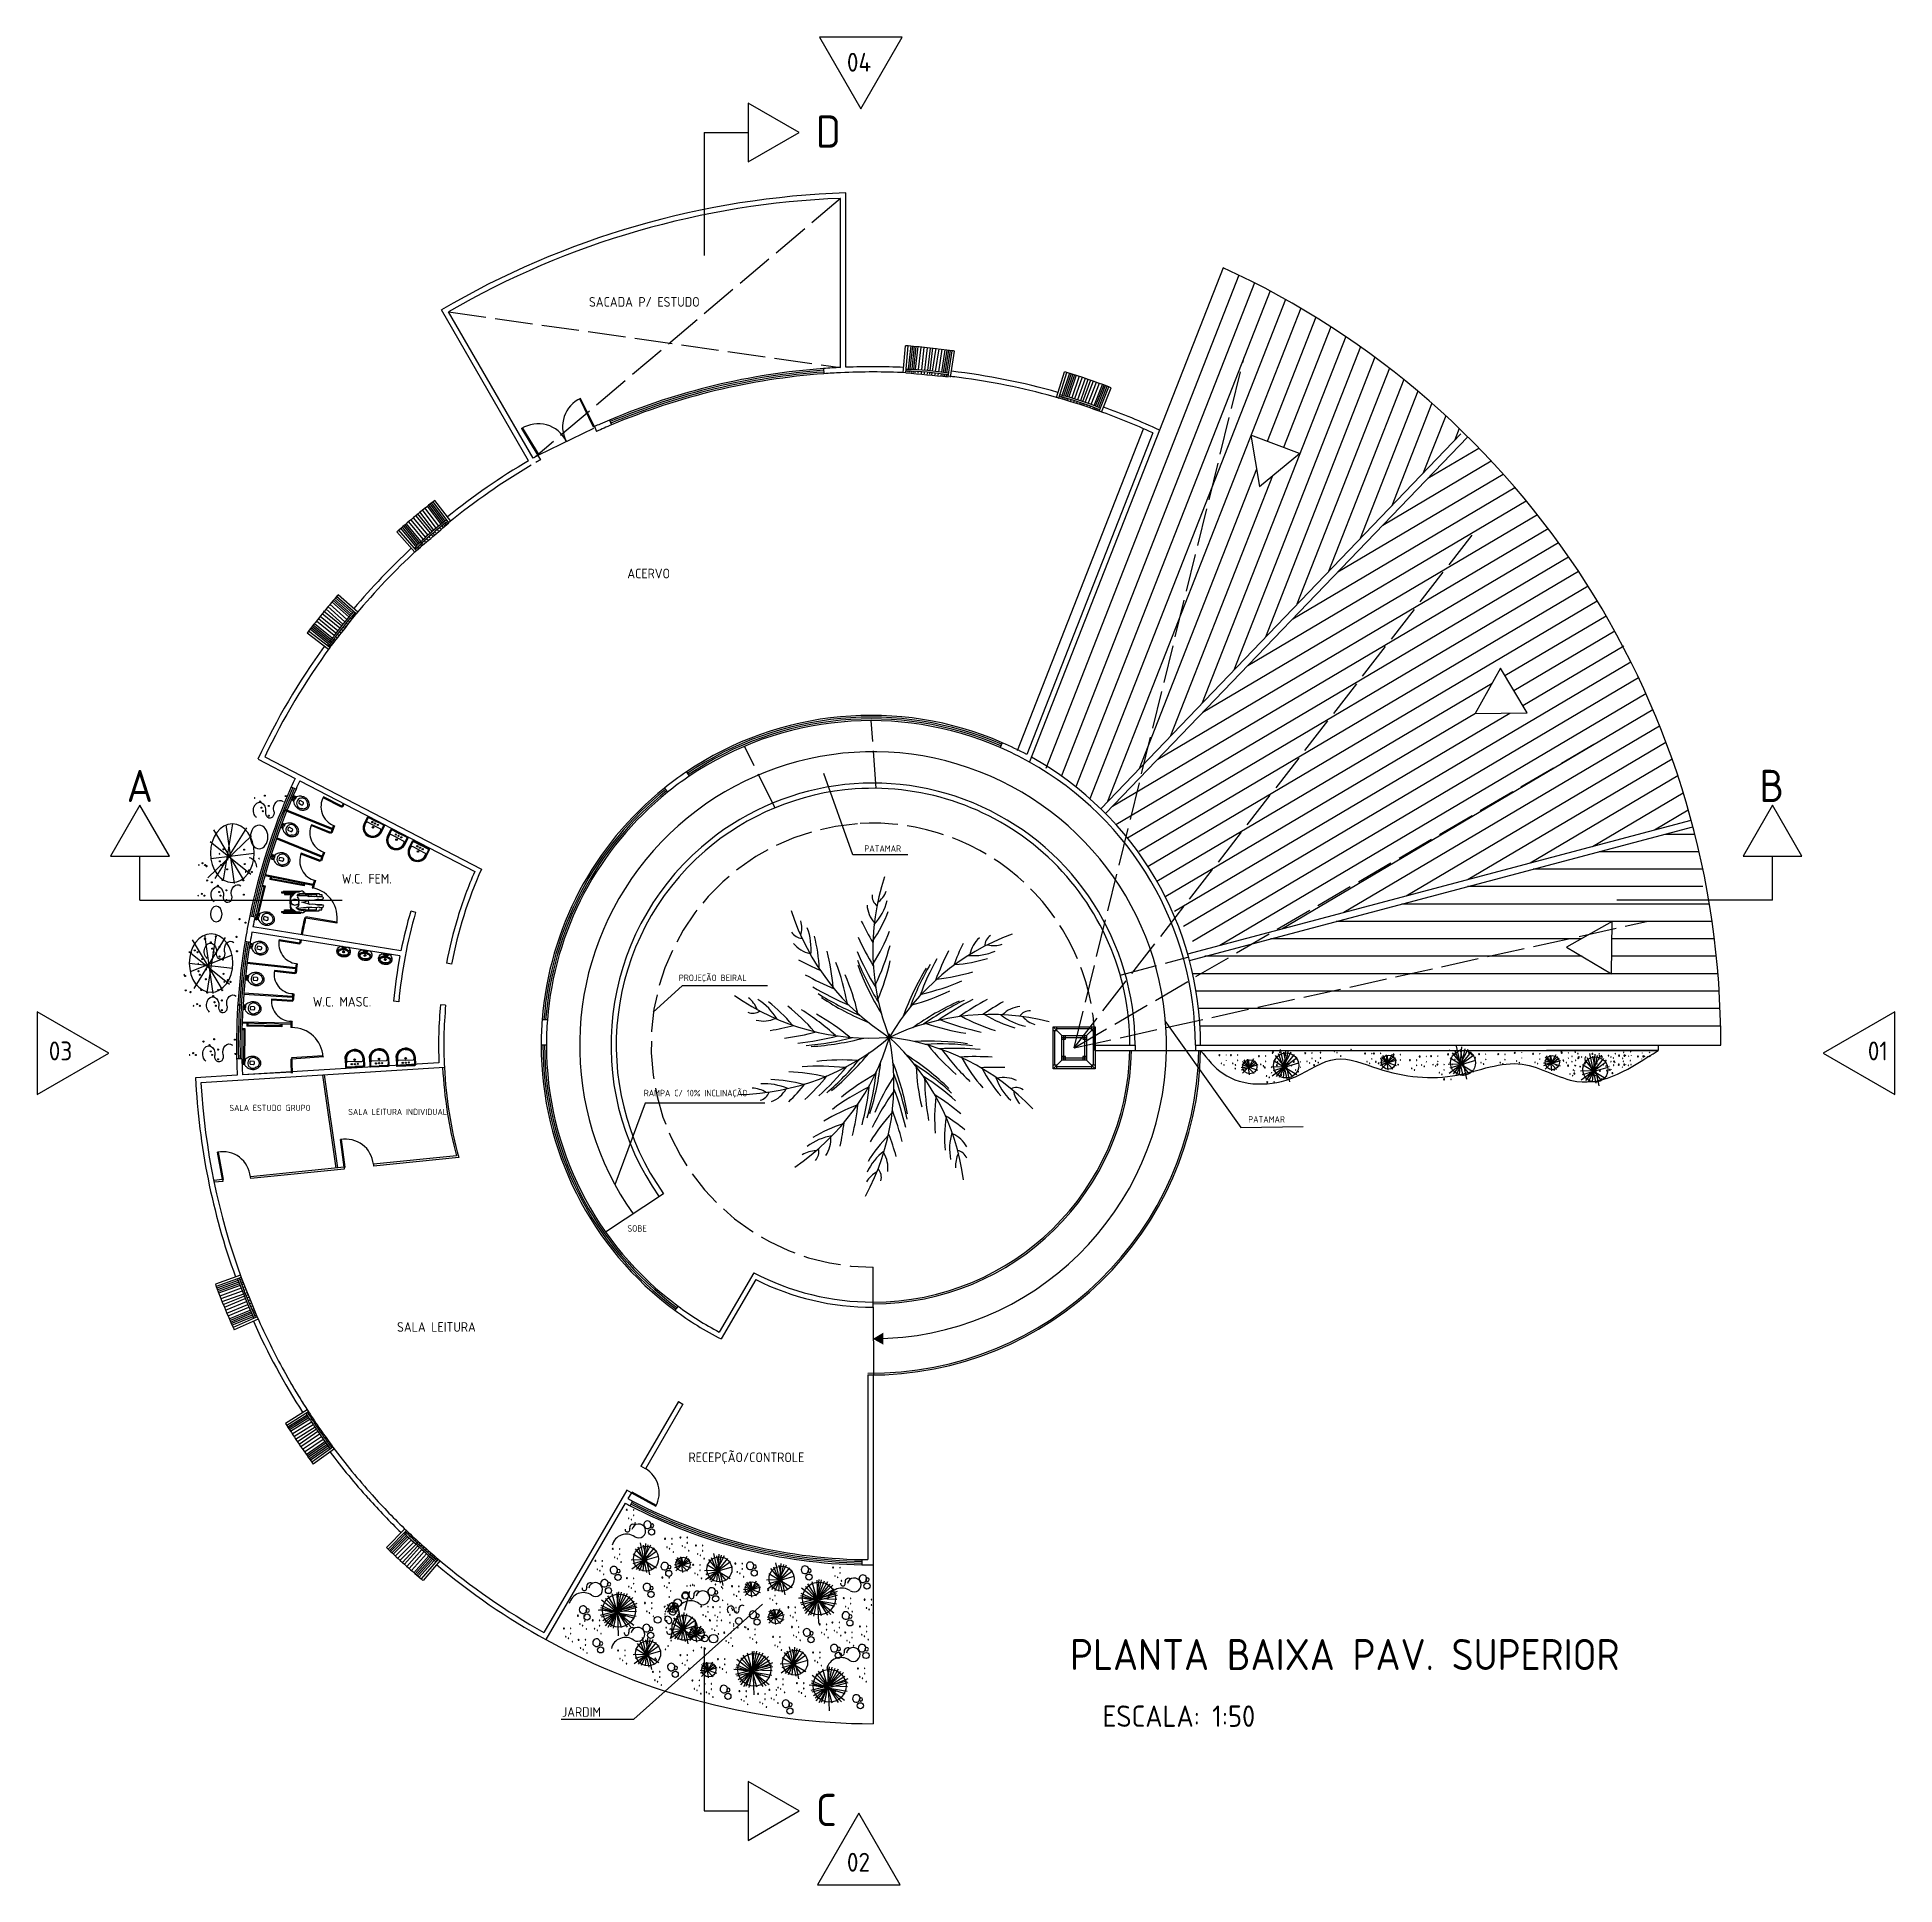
# Model space of a CAD drawing. Extents: x 115 to 1469, y 94 to 338.
# Drawn here: x 179.8 to 233.2, y 285 to 338 of the extents above; entities that cross this region are included whole.
import ezdxf

# ---------------------------------------------------------------- set-up
doc = ezdxf.new("R2010")
doc.units = 0
doc.linetypes.add('ACAD_ISO02W100', pattern=[15, 12, -3])
doc.layers.get('0').update_dxf_attribs({"linetype": 'CONTINUOUS'})
for name, color, linetype in [('1', 7, 'CONTINUOUS'), ('ESQUAD', 3, 'CONTINUOUS'), ('L_DECA', 7, 'CONTINUOUS'), ('PAREDE', 6, 'CONTINUOUS'), ('PROJ', 1, 'CONTINUOUS'), ('TREES', 3, 'CONTINUOUS')]:
    doc.layers.add(name, color=color, linetype=linetype)
doc.styles.get("Standard").update_dxf_attribs({"font": 'ISOCP'})

msp = doc.modelspace()

# ---------------------------------------------------------------- texts
at = {"attachment_point": 1}
for s, insert, char_height, width in [('04', (203.094, 337.59), 0.5406, 0.4498), ('D', (202.207, 335.794), 0.924, 0.7692), ('SACADA P/ ESTUDO', (195.689, 330.581), 0.27728, 4.98886), ('ACERVO', (196.791, 322.785), 0.2773, 4.0416), ('A', (182.422, 317.012), 0.924, 0.7692), ('B', (229.29, 317.012), 0.924, 0.7692), ('PATAMAR', (203.595, 314.845), 0.1862, 6.59741), ('W.C. FEM.', (188.595, 314.025), 0.2773, 2.394), ('PROJEÇÃO BEIRAL', (198.27, 311.136), 0.18623, 6.59741), ('W.C. MASC.', (187.762, 310.495), 0.2773, 2.394), ('03', (180.182, 309.214), 0.5406, 0.4498), ('01', (232.401, 309.214), 0.5406, 0.4498), (' RAMPA C/ 10% INCLINAÇÃO', (197.154, 307.828), 0.18623, 6.59741), ('SALA ESTUDO GRUPO', (185.368, 307.397), 0.17523, 2.59318), ('SALA LEITURA INDIVIDUAL', (188.78, 307.282), 0.17523, 2.59318), ('PATAMAR', (214.614, 307.072), 0.1862, 6.59741), ('SOBE', (196.793, 303.942), 0.1862, 6.59741), ('SALA LEITURA', (190.179, 301.159), 0.27728, 4.0416), ('RECEPÇÃO/CONTROLE', (198.547, 297.419), 0.27728, 4.0416), (' JARDIM', (194.755, 290.109), 0.2773, 4.0416), ('C', (202.207, 287.62), 0.924, 0.7692), ('02', (203.094, 285.929), 0.5406, 0.4498)]:
    msp.add_mtext(s, dxfattribs=dict(at, insert=insert, char_height=char_height, width=width))
at = {"color": 6, "insert": (209.501, 292.065), "char_height": 0.89019, "width": 25.1392, "attachment_point": 1}
msp.add_mtext('PLANTA BAIXA PAV. SUPERIOR', dxfattribs=at)
at = {"color": 3, "insert": (210.433, 290.158), "char_height": 0.6139, "width": 17.33682, "attachment_point": 1}
msp.add_mtext('ESCALA: 1:50', dxfattribs=at)

# ---------------------------------------------------------------- blocks, each defined once
blk = doc.blocks.new('BACIA')
for p, q in [((-0.118, -0.489), (-0.136, -0.454)), ((-0.069, -0.15), (-0.074, -0.15)), ((-0.062, -0.15), (-0.069, -0.15)), ((-0.062, -0.092), (-0.062, -0.15)), ((0, -0.08), (-0.052, -0.08)), ((-0.044, -0.304), (-0.044, -0.4)), ((0.052, -0.08), (0, -0.08)), ((0.032, -0.115), (0, -0.115)), ((0.036, -0.142), (0.036, -0.131)), ((0.044, -0.4), (0.044, -0.304)), ((0.062, -0.15), (0.062, -0.092)), ((0.069, -0.15), (0.062, -0.15)), ((0.074, -0.15), (0.069, -0.15)), ((0.118, -0.489), (0.136, -0.454))]:
    blk.add_line(p, q)
for points in [[(-0.062, -0.15), (0, -0.15)], [(0.062, -0.15), (0, -0.15)]]:
    blk.add_lwpolyline(points)
blk.add_lwpolyline([(-0.044, -0.15, 0.380199), (-0.036, -0.142), (-0.036, -0.131, 0.087349), (-0.037, -0.127, -0.172037), (-0.037, -0.118, -0.102747), (-0.036, -0.116, -0.167994), (-0.032, -0.115), (0, -0.115)], format="xyb")
for centre, radius, start, end in [((0.055, -0.38), 0.243, 163.2378, 187.0453), ((0.06, -0.382), 0.248, 186.483, 211.073), ((0.145, -0.398), 0.335, 145.8476, 164.7475), ((-0.008, -0.384), 0.146, 149.7019, 190.4456), ((0.076, -0.369), 0.268, 211.6809, 231.8397), ((0.003, -0.383), 0.157, 190.028, 206.9274), ((0.001, -0.386), 0.154, 90.2488, 150.3441), ((0.132, -0.391), 0.32, 131.9479, 145.5381), ((0.076, -0.369), 0.228, 211.6809, 231.8397), ((-0.075, -0.16), 0.0102, 88.3086, 135.2439), ((-0.051, -0.092), 0.0118, 93.6802, 181.2989), ((0, -0.356), 0.0683, 49.3118, 130.6882), ((-0.02, -0.4), 0.0241, 179.1095, 246.4896), ((0, -0.343), 0.0846, 249.2223, 290.7777), ((-0.001, -0.386), 0.154, 29.6559, 89.7512), ((0.02, -0.4), 0.0241, 293.5104, 0.8905), ((0.032, -0.122), 0.00666, 53.8977, 92.0428), ((0.032, -0.121), 0.00592, 22.5984, 46.064), ((0.048, -0.132), 0.0119, 155.9796, 175.9479), ((0.044, -0.142), 0.00832, 182.0149, 265.282), ((0.025, -0.123), 0.0131, 340.3418, 19.3875), ((0.051, -0.092), 0.0118, 358.7011, 86.3198), ((-0.076, -0.369), 0.228, 308.1603, 328.3191), ((0.075, -0.16), 0.0102, 44.7561, 91.6914), ((-0.132, -0.391), 0.32, 34.4619, 48.0521), ((-0.076, -0.369), 0.268, 308.1603, 328.3191), ((-0.145, -0.398), 0.335, 15.2525, 34.1524), ((0.008, -0.384), 0.146, 349.5544, 30.2981), ((-0.003, -0.383), 0.157, 333.0726, 349.972), ((-0.06, -0.382), 0.248, 328.927, 353.517), ((-0.055, -0.38), 0.243, 352.9547, 16.7622), ((0, -0.461), 0.149, 233.0019, 270.1282), ((0, -0.461), 0.109, 233.0019, 270.1282), ((0, -0.461), 0.109, 269.8718, 306.9981), ((0, -0.461), 0.149, 269.8718, 306.9981)]:
    blk.add_arc(centre, radius, start, end)
blk = doc.blocks.new('TREE3')
at = {"layer": 'TREES'}
for centre, radius, start, end in [((6.304, 2.495), 6.78, 161.8706, 201.5936), ((0.196, 3.84), 0.835, 182.879, 221.5346), ((-0.143, 4.054), 0.351, 173.7791, 233.0395), ((-1.642, 4.347), 1.639, 317.4391, 345.0127), ((-0.839, 4.494), 0.808, 308.4321, 338.3515), ((3.633, 5.724), 6.78, 197.8706, 237.5936), ((-3.321, 3.142), 0.808, 344.4321, 14.3515), ((6.376, 6.862), 8.001, 206.1883, 211.1386), ((-4.007, 5.153), 4.263, 326.0526, 338.8318), ((-2.499, 3.196), 0.351, 209.7791, 269.0395), ((-2.099, 3.221), 0.835, 218.879, 257.5346), ((-3.884, 2.551), 1.639, 353.4391, 21.0127), ((-6.271, 1.814), 4.263, 2.0526, 14.8318), ((6.381, 6.2), 8.001, 204.5673, 211.2107), ((-4.862, 4.906), 5.211, 327.5529, 339.111), ((5.865, -3.401), 6.78, 110.1725, 149.8955), ((9.337, -0.75), 8.001, 154.4902, 159.4404), ((3.134, 2.226), 0.835, 131.1808, 169.8364), ((3.093, 2.625), 0.351, 122.081, 181.3414), ((3.006, 3.444), 0.808, 256.734, 286.6534), ((1.125, 9.299), 8.001, 242.1883, 247.1386), ((-6.817, 1.111), 5.211, 3.5529, 15.111), ((-8.105, -0.327), 7.022, 10.6755, 20.6307), ((6.444, 5.585), 8.001, 202.9483, 211.3077), ((6.518, 5.174), 8.001, 201.6825, 211.4019), ((-6.749, 4.499), 7.022, 334.6755, 344.6307), ((-6.261, 3.599), 6.444, 337.0347, 347.4268), ((8.377, -1.595), 8.001, 151.2501, 159.6096), ((8.821, -1.165), 8.001, 152.8691, 159.5126), ((1.561, 6.338), 4.263, 274.3545, 287.1337), ((2.393, 3.983), 1.639, 265.741, 293.3146), ((1.518, 8.767), 8.001, 240.5673, 247.2107), ((-7.181, -0.768), 6.444, 13.0347, 23.4268), ((6.59, 4.871), 8.001, 200.5186, 211.4981), ((7.907, -2.153), 8.001, 148.8205, 159.8), ((8.101, -1.908), 8.001, 149.9844, 159.7037), ((-0.652, 8.085), 7.022, 282.9774, 292.9325), ((0.837, 6.856), 5.211, 275.8548, 287.4128), ((-0.554, 6.757), 6.78, 234.9681, 274.6912), ((-4.544, 0.504), 0.808, 21.5297, 51.4491), ((-4.636, -0.308), 1.639, 30.5366, 58.1102), ((1.931, 8.306), 8.001, 238.9483, 247.3077), ((2.232, 8.018), 8.001, 237.6825, 247.4019), ((2.469, 7.814), 8.001, 236.5186, 247.4981), ((-1.056, 7.144), 6.444, 285.3366, 295.7287), ((6, -6.06), 8.001, 116.7498, 125.1093), ((6.609, -5.956), 8.001, 118.3688, 125.0123), ((-3.921, 1.042), 0.351, 246.8767, 306.1371), ((-3.617, 1.303), 0.835, 255.9765, 294.6321), ((-6.096, -2.335), 4.263, 39.1502, 51.9294), ((-6.108, -3.226), 5.211, 40.6505, 52.2085), ((-6.267, -5.149), 7.022, 47.7731, 57.7282), ((-5.264, -4.944), 6.444, 50.1322, 60.5244), ((2.908, -6.125), 6.78, 75.6722, 115.3952), ((5.297, -6.253), 8.001, 114.3202, 125.2997), ((5.595, -6.161), 8.001, 115.4841, 125.2035), ((4.573, 5.177), 5.211, 241.3545, 252.9126), ((7.27, -5.907), 8.001, 119.9899, 124.9402), ((4.876, 4.339), 4.263, 239.8542, 252.6334), ((4.228, 1.927), 1.639, 231.2407, 258.8143), ((3.844, 0.059), 0.835, 96.6805, 135.3361), ((4.036, 0.412), 0.351, 87.5807, 146.8411), ((4.428, 1.135), 0.808, 222.2337, 252.1531), ((-4.42, 5.141), 6.78, 270.9681, 310.6912), ((-4.712, 8.096), 8.001, 279.2858, 284.2361), ((-4.077, 7.908), 8.001, 277.6648, 284.3082), ((-6.509, 1.896), 6.78, 304.0339, 343.7569), ((-3.47, 7.79), 8.001, 276.0458, 284.4052), ((-6.647, -1.335), 6.78, 331.6319, 11.355), ((-0.785, -6.734), 6.78, 43.6319, 83.355), ((-4.593, -4.987), 6.78, 7.6319, 47.355), ((3.176, 6.486), 6.444, 250.8363, 261.2284), ((4.042, 7.032), 7.022, 248.4771, 258.4323), ((-3.056, 7.741), 8.001, 274.7801, 284.4994), ((-2.744, 7.722), 8.001, 273.6161, 284.5957), ((-6.759, 4.634), 8.001, 309.6161, 320.5957), ((-3.818, -7.251), 8.001, 46.2799, 57.2595), ((1.173, -8.111), 8.001, 82.2799, 93.2595), ((1.474, -8.191), 8.001, 83.4439, 93.1632), ((6.133, 3.813), 6.444, 218.796, 229.1882), ((1.871, -8.32), 8.001, 84.7096, 93.069), ((7.157, 3.817), 7.022, 216.4368, 226.392), ((-3.045, -6.2), 5.211, 76.6505, 88.2085), ((-2.044, -7.85), 7.022, 83.7731, 93.7282), ((-1.353, -7.094), 6.444, 86.1322, 96.5244), ((-7.386, 4.262), 8.001, 312.0458, 320.4052), ((-7.022, 4.467), 8.001, 310.7801, 320.4994), ((2.737, -6.683), 6.444, 119.198, 129.5901), ((-8.322, -0.088), 8.001, 343.8458, 353.5652), ((-8.193, 0.196), 8.001, 342.6819, 353.6614), ((-7.351, -3.622), 8.001, 10.2799, 21.2595), ((-7.334, -3.933), 8.001, 11.4439, 21.1632), ((-3.622, -7.493), 8.001, 47.4439, 57.1632), ((7.203, -0.52), 6.444, 182.796, 193.1882), ((2.443, -8.555), 8.001, 86.3286, 92.972), ((6.623, 1.962), 5.211, 209.3143, 220.8723), ((3.029, -8.864), 8.001, 87.9496, 92.8999), ((6.436, 1.091), 4.263, 207.814, 220.5932), ((-3.972, -2.263), 0.808, 57.5297, 87.4491), ((-3.784, -1.462), 0.351, 282.8767, 342.1371), ((-3.57, -2.974), 1.639, 66.5366, 94.1102), ((-3.559, -5.472), 4.263, 75.1502, 87.9294), ((-3.692, -1.071), 0.835, 291.9765, 330.6321), ((-8.571, 3.78), 8.001, 315.2858, 320.2361), ((-7.947, 4.001), 8.001, 313.6648, 320.3082), ((2.57, -7.693), 7.022, 116.8388, 126.794), ((-8.515, -0.458), 8.001, 345.1116, 353.471), ((5.842, -5.627), 7.022, 144.4368, 154.392), ((5.522, -4.655), 6.444, 146.796, 157.1882), ((-7.334, -4.351), 8.001, 12.7096, 21.069), ((-3.376, -7.831), 8.001, 48.7096, 57.069), ((8.034, -1.119), 7.022, 180.4368, 190.392), ((4.606, -0.61), 1.639, 199.2004, 226.774), ((3.29, -1.989), 0.835, 64.6403, 103.2959), ((3.639, -1.792), 0.351, 55.5404, 114.8009), ((4.356, -1.387), 0.808, 190.1934, 220.1128), ((0.83, -6.857), 5.211, 109.7162, 121.2743), ((-8.843, -0.982), 8.001, 346.7306, 353.374), ((-7.382, -4.967), 8.001, 14.3286, 20.972), ((6.511, -2.305), 5.211, 173.3143, 184.8723), ((-3.052, -8.357), 8.001, 50.3286, 56.972), ((0.003, -6.528), 4.263, 108.2159, 120.9952), ((-9.245, -1.509), 8.001, 348.3516, 353.3019), ((3.913, -5.692), 5.211, 137.3143, 148.8723), ((5.848, -2.9), 4.263, 171.814, 184.5932), ((-2.76, -8.951), 8.001, 51.9496, 56.8999), ((-1.369, -4.44), 1.639, 99.6024, 127.176), ((-2.374, -3.29), 0.351, 315.9424, 15.2029), ((-2.51, -2.912), 0.835, 325.0423, 3.6979), ((3.027, -5.784), 4.263, 135.814, 148.5932), ((-7.494, -5.62), 8.001, 15.9496, 20.8999), ((3.368, -3.201), 1.639, 163.2004, 190.774), ((1.493, -3.543), 0.835, 28.6403, 67.2959), ((-2.094, -4.064), 0.808, 90.5954, 120.5148), ((0.844, -4.569), 1.639, 127.2004, 154.774), ((-0.875, -3.744), 0.835, 352.6403, 31.2959), ((2.709, -3.683), 0.808, 154.1934, 184.1128), ((1.891, -3.589), 0.351, 19.5404, 78.8009), ((0.027, -4.572), 0.808, 118.1934, 148.1128), ((-0.58, -4.015), 0.351, 343.5404, 42.8009)]:
    blk.add_arc(centre, radius, start, end, dxfattribs=at)
blk = doc.blocks.new('MIC-P')
for points in [[(0.001, 0.294), (0.003, 0.294, -0.008051), (0.036, 0.294, -0.08407), (0.079, 0.285, -0.022672), (0.107, 0.273, -0.027927), (0.133, 0.258, -0.144523), (0.184, 0.193, -0.34805), (0.121, 0.003, -0.162816), (0.113, 0), (0.001, 0), (-0.11, 0, -0.162816), (-0.119, 0.003, -0.34805), (-0.182, 0.193, -0.144523), (-0.131, 0.258, -0.027927), (-0.105, 0.273, -0.022672), (-0.077, 0.285, -0.08407), (-0.033, 0.294, -0.008051), (-0.001, 0.294)], [(0.001, 0.247), (0.009, 0.247, -0.102017), (0.091, 0.232, -0.100634), (0.138, 0.2, -0.31043), (0.146, 0.159, -0.029837), (0.144, 0.153, -0.193887), (0.081, 0.101, -0.096635), (0.001, 0.086, -0.096635), (-0.079, 0.101, -0.193887), (-0.141, 0.153, -0.029837), (-0.143, 0.159, -0.31043), (-0.136, 0.2, -0.100634), (-0.089, 0.232, -0.102017), (-0.007, 0.247)]]:
    blk.add_lwpolyline(points, format="xyb", close=True)
for points in [[(-0.015, 0.064, -0.100603), (-0.099, 0.082, -0.114611), (-0.16, 0.123, -0.309836), (-0.174, 0.21, -0.309836)], [(0.147, 0.162), (0.148, 0.165, 0.189039), (0.146, 0.197, 0.189014), (0.081, 0.26, 0.116802), (0.001, 0.275, 0.116802), (-0.078, 0.26, 0.189014), (-0.144, 0.197, 0.189039), (-0.146, 0.165), (-0.144, 0.162)], [(-0.079, 0.002), (-0.056, 0.034, -0.1805), (-0.044, 0.041), (-0.031, 0.043, 0.35029), (-0.025, 0.049, -0.252034), (-0.018, 0.063)], [(-0.052, 0, -0.473116), (-0.055, 0.005), (-0.05, 0.025, -0.362542), (-0.042, 0.032), (-0.027, 0.033, 0.564769), (-0.022, 0.039)], [(0.017, 0.064, 0.100603), (0.101, 0.082, 0.114611), (0.162, 0.123, 0.309836), (0.176, 0.21, 0.309836)], [(0.082, 0.002), (0.058, 0.034, 0.1805), (0.047, 0.041), (0.033, 0.043, -0.35029), (0.027, 0.049, 0.252034), (0.021, 0.063)], [(0.054, 0, 0.473116), (0.057, 0.005), (0.053, 0.025, 0.362542), (0.044, 0.032), (0.03, 0.033, -0.564769), (0.024, 0.039)]]:
    blk.add_lwpolyline(points, format="xyb")
for centre, radius in [((-0.022, 0.153), 0.0035), ((0.001, 0.152), 0.024), ((0.001, 0.046), 0.024), ((-0.015, 0.169), 0.0035), ((-0.016, 0.136), 0.0035), ((0.001, 0.046), 0.0075), ((0.001, 0.129), 0.0035), ((0.002, 0.176), 0.0035), ((0.001, 0.152), 0.0035), ((0.017, 0.135), 0.0035), ((0.018, 0.168), 0.0035), ((0.025, 0.152), 0.0035)]:
    blk.add_circle(centre, radius)
blk = doc.blocks.new('BEL01')
at = {"layer": 'L_DECA'}
for p, q in [((25.7, 0), (-25.7, 0)), ((-27.5, -25), (-27.5, -1.8)), ((27.5, -25), (27.5, -1.8))]:
    blk.add_line(p, q, dxfattribs=at)
at = {"layer": 'L_DECA', "color": 1}
for p, q in [((-25.9, -25), (-25.9, -3.2)), ((-25.1, -25), (-25.1, -4.8)), ((-24.2, -1.4), (0, -1.4)), ((-23.5, -25), (-23.5, -18.6)), ((-22.5, -2.2), (0, -2.2)), ((0, -16), (-20.9, -16)), ((24.2, -1.4), (0, -1.4)), ((22.5, -2.2), (0, -2.2)), ((0, -16), (20.9, -16)), ((23.5, -25), (23.5, -18.6)), ((25.1, -25), (25.1, -4.8)), ((25.9, -25), (25.9, -3.2))]:
    blk.add_line(p, q, dxfattribs=at)
at = {"layer": 'L_DECA', "color": 7}
for points in [[(-27.5, -25), (-27.4, -26.4), (-27.2, -27.7), (-26.9, -29.1), (-26.7, -30.4), (-26.3, -31.7), (-25.9, -33), (-25.4, -34.2), (-24.8, -35.4), (-24.2, -36.6), (-23.6, -37.7), (-22.8, -38.9), (-22, -40), (-21.2, -41), (-20.4, -42), (-19.5, -42.9), (-19.5, -42.9), (-17.6, -44.7), (-15.4, -46.3), (-13.1, -47.7), (-10.7, -48.8), (-8.2, -49.8), (-5.5, -50.4), (-2.8, -50.9), (0, -51)], [(27.5, -25), (27.4, -26.4), (27.2, -27.7), (26.9, -29.1), (26.7, -30.4), (26.3, -31.7), (25.9, -33), (25.4, -34.2), (24.8, -35.4), (24.2, -36.6), (23.6, -37.7), (22.8, -38.9), (22, -40), (21.2, -41), (20.4, -42), (19.5, -42.9), (19.5, -42.9), (17.6, -44.7), (15.4, -46.3), (13.1, -47.7), (10.7, -48.8), (8.2, -49.8), (5.5, -50.4), (2.8, -50.9), (0, -51)]]:
    blk.add_lwpolyline(points, dxfattribs=at)
at = {"layer": 'L_DECA', "color": 1}
for points in [[(-25.9, -25), (-25.8, -26.3), (-25.6, -27.6), (-25.4, -28.8), (-25.1, -30.1), (-24.8, -31.3), (-24.3, -32.5), (-23.9, -33.7), (-23.4, -34.9), (-22.8, -35.9), (-22.2, -37), (-21.5, -38.1), (-20.8, -39.1), (-20, -40.1), (-19.2, -41.1), (-18.4, -41.9), (-18.4, -41.9), (-16.5, -43.7), (-14.6, -45.1), (-12.4, -46.5), (-10.2, -47.5), (-7.7, -48.4), (-5.3, -49.1), (-2.7, -49.4), (0, -49.6)], [(-25.1, -25), (-24.9, -26.3), (-24.8, -27.5), (-24.6, -28.7), (-24.3, -30), (-24, -31.1), (-23.6, -32.3), (-23.1, -33.4), (-22.6, -34.6), (-22.1, -35.7), (-21.5, -36.7), (-20.8, -37.7), (-20.2, -38.7), (-19.4, -39.6), (-18.7, -40.6), (-17.8, -41.4), (-17.8, -41.4), (-16, -43), (-14, -44.5), (-12, -45.7), (-9.8, -46.8), (-7.5, -47.6), (-5, -48.3), (-2.6, -48.6), (0, -48.8)], [(0, -47.3), (0, -47.3), (-2.4, -47.1), (-4.8, -46.7), (-7, -46.2), (-9.1, -45.5), (-11.2, -44.4), (-13.2, -43.2), (-15, -41.9), (-16.6, -40.3), (-16.6, -40.3), (-17.4, -39.5), (-18.2, -38.7), (-18.9, -37.8), (-19.5, -36.9), (-20.1, -35.9), (-20.7, -34.9), (-21.2, -33.9), (-21.7, -32.9), (-22, -31.8), (-22.4, -30.8), (-22.8, -29.7), (-23, -28.5), (-23.2, -27.4), (-23.3, -26.3), (-23.4, -25.4), (-23.5, -25)], [(25.9, -25), (25.8, -26.3), (25.6, -27.6), (25.4, -28.8), (25.1, -30.1), (24.8, -31.3), (24.3, -32.5), (23.9, -33.7), (23.4, -34.9), (22.8, -35.9), (22.2, -37), (21.5, -38.1), (20.8, -39.1), (20, -40.1), (19.2, -41.1), (18.4, -41.9), (18.4, -41.9), (16.5, -43.7), (14.6, -45.1), (12.4, -46.5), (10.2, -47.5), (7.7, -48.4), (5.3, -49.1), (2.7, -49.4), (0, -49.6)], [(25.1, -25), (24.9, -26.3), (24.8, -27.5), (24.6, -28.7), (24.3, -30), (24, -31.1), (23.6, -32.3), (23.1, -33.4), (22.6, -34.6), (22.1, -35.7), (21.5, -36.7), (20.8, -37.7), (20.2, -38.7), (19.4, -39.6), (18.7, -40.6), (17.8, -41.4), (17.8, -41.4), (16, -43), (14, -44.5), (12, -45.7), (9.8, -46.8), (7.5, -47.6), (5, -48.3), (2.6, -48.6), (0, -48.8)], [(0, -47.3), (0, -47.3), (2.4, -47.1), (4.8, -46.7), (7, -46.2), (9.1, -45.5), (11.2, -44.4), (13.2, -43.2), (15, -41.9), (16.6, -40.3), (16.6, -40.3), (17.4, -39.5), (18.2, -38.7), (18.9, -37.8), (19.5, -36.9), (20.1, -35.9), (20.7, -34.9), (21.2, -33.9), (21.7, -32.9), (22, -31.8), (22.4, -30.8), (22.8, -29.7), (23, -28.5), (23.2, -27.4), (23.3, -26.3), (23.4, -25.4), (23.5, -25)]]:
    blk.add_lwpolyline(points, dxfattribs=at)
for centre, radius in [((-8.7, -9.2), 1.75), ((0, -21.5), 2.25), ((0, -9.2), 1.75), ((0, -21.5), 1.32), ((9, -9.2), 1.75)]:
    blk.add_circle(centre, radius, dxfattribs=at)
at = {"layer": 'L_DECA'}
for centre, start, end in [((-25.7, -1.8), 90, 180), ((25.7, -1.8), 0, 90)]:
    blk.add_arc(centre, 1.8, start, end, dxfattribs=at)
at = {"layer": 'L_DECA', "color": 1}
for centre, radius, start, end in [((-24.2, -3.2), 1.73, 90, 180), ((-22.5, -4.8), 2.59, 90, 180), ((-20.9, -18.6), 2.59, 90, 180), ((20.9, -18.6), 2.59, 0, 90), ((22.5, -4.8), 2.59, 0, 90), ((24.2, -3.2), 1.73, 0, 90)]:
    blk.add_arc(centre, radius, start, end, dxfattribs=at)
blk = doc.blocks.new('BIPMAN11')
for p, q in [((-0.234, 0.295), (0.263, 0.295)), ((-0.234, 0.27), (0.157, 0.27)), ((-0.203, 0.314), (0.31, 0.314)), ((-0.158, 0.254), (-0.158, 0.223)), ((-0.158, 0.254), (-0.021, 0.254)), ((-0.158, 0.223), (-0.021, 0.223)), ((-0.021, 0.254), (-0.021, 0.223)), ((-0.021, 0.251), (0.122, 0.251)), ((-0.021, 0.226), (0.098, 0.226)), ((0.012, 0.226), (-0.008, -0.001)), ((0.041, 0.27), (0.041, 0.251)), ((0.066, 0.27), (0.066, 0.251)), ((0.089, 0.226), (0.087, 0.214)), ((0.215, 0.213), (0.444, 0.213)), ((0.342, 0.257), (0.444, 0.257)), ((0.444, 0.257), (0.444, 0.213)), ((0.444, 0.251), (0.837, 0.251)), ((0.444, 0.226), (0.757, 0.226)), ((0.523, 0.056), (0.523, 0.055)), ((0.523, 0.055), (0.526, -0.052)), ((0.53, 0.226), (0.527, 0.166)), ((0.759, 0.226), (0.759, 0.162)), ((0.759, 0.084), (0.759, 0.066)), ((0.759, 0.066), (0.909, 0.066)), ((0.835, 0.226), (0.907, 0.226)), ((0.837, 0.251), (0.837, 0.226)), ((0.907, 0.226), (0.907, 0.157)), ((0.907, 0.089), (0.907, 0.066)), ((-0.234, -0.267), (0.178, -0.267)), ((-0.234, -0.292), (0.341, -0.292)), ((-0.203, -0.311), (0.31, -0.311)), ((-0.158, -0.219), (-0.021, -0.219)), ((-0.158, -0.25), (-0.158, -0.219)), ((-0.158, -0.25), (-0.021, -0.25)), ((-0.021, -0.25), (-0.021, -0.219)), ((-0.021, -0.222), (0.1, -0.222)), ((-0.021, -0.247), (0.135, -0.247)), ((-0.008, -0.001), (0.012, -0.222)), ((0.041, -0.247), (0.041, -0.267)), ((0.066, -0.247), (0.066, -0.267)), ((0.088, -0.214), (0.089, -0.222)), ((0.143, -0.254), (0.143, -0.253)), ((0.143, -0.254), (0.143, -0.254)), ((0.238, -0.21), (0.444, -0.21)), ((0.391, -0.254), (0.444, -0.254)), ((0.444, -0.254), (0.444, -0.21)), ((0.444, -0.222), (0.757, -0.222)), ((0.444, -0.247), (0.837, -0.247)), ((0.528, -0.141), (0.53, -0.222)), ((0.759, -0.062), (0.909, -0.062)), ((0.759, -0.076), (0.759, -0.062)), ((0.759, -0.222), (0.759, -0.146)), ((0.835, -0.222), (0.907, -0.222)), ((0.837, -0.247), (0.837, -0.222)), ((0.907, -0.081), (0.907, -0.062)), ((0.907, -0.222), (0.907, -0.152))]:
    blk.add_line(p, q)
blk.add_lwpolyline([(0.012, 0.125), (0.009, -0.12), (0.035, -0.168), (0.074, -0.205), (0.128, -0.241), (0.153, -0.261), (0.201, -0.272), (0.277, -0.278), (0.325, -0.289), (0.365, -0.301), (0.401, -0.286), (0.41, -0.272), (0.381, -0.244), (0.356, -0.236), (0.308, -0.238), (0.26, -0.224), (0.221, -0.199), (0.198, -0.176), (0.255, -0.171), (0.305, -0.162), (0.387, -0.154), (0.463, -0.148), (0.483, -0.137), (0.553, -0.143), (0.621, -0.145), (0.714, -0.148), (0.785, -0.145), (0.821, -0.134), (0.849, -0.148), (0.895, -0.154), (0.94, -0.148), (0.962, -0.117), (0.965, -0.095), (0.951, -0.081), (0.895, -0.081), (0.827, -0.083), (0.796, -0.086), (0.734, -0.069), (0.655, -0.058), (0.556, -0.061), (0.506, -0.047), (0.446, -0.03), (0.334, 0.001), (0.438, 0.021), (0.528, 0.058), (0.57, 0.066), (0.663, 0.06), (0.779, 0.089), (0.827, 0.089), (0.883, 0.083), (0.917, 0.091), (0.957, 0.108), (0.957, 0.128), (0.934, 0.156), (0.824, 0.159), (0.773, 0.153), (0.768, 0.162), (0.7, 0.159), (0.624, 0.162), (0.59, 0.168), (0.545, 0.159), (0.483, 0.184), (0.404, 0.184), (0.328, 0.182), (0.266, 0.182), (0.218, 0.179), (0.204, 0.193), (0.226, 0.232), (0.28, 0.249), (0.348, 0.258), (0.404, 0.263), (0.404, 0.286), (0.381, 0.3), (0.356, 0.317), (0.317, 0.32), (0.255, 0.292), (0.184, 0.286), (0.119, 0.249), (0.049, 0.17), (0.035, 0.153)], close=True)
for points in [[(0.097, 0.072), (0.066, 0.063), (0.035, 0.035), (0.021, -0.007), (0.049, -0.047), (0.077, -0.064), (0.102, -0.069), (0.119, -0.083), (0.153, -0.078), (0.17, -0.072), (0.193, -0.067), (0.224, -0.061), (0.238, -0.044), (0.249, -0.016), (0.255, -0.007), (0.274, 0.004), (0.252, 0.015), (0.252, 0.038), (0.238, 0.055), (0.204, 0.066), (0.176, 0.069), (0.164, 0.069), (0.153, 0.083), (0.108, 0.086), (0.105, 0.077)], [(0.204, 0.153), (0.224, 0.131), (0.238, 0.1), (0.255, 0.069), (0.255, 0.038)], [(0.252, -0.041), (0.243, -0.089), (0.209, -0.143), (0.164, -0.174)]]:
    blk.add_lwpolyline(points)
for centre in [(-0.234, 0.283), (-0.234, -0.28)]:
    blk.add_arc(centre, 0.0125, 90, 270)

# ---------------------------------------------------------------- hatches: boundary and pattern name
msp.add_hatch(color=2).paths.add_polyline_path([(203.841, 300.68), (204.144, 300.511), (204.139, 300.858)])

# ---------------------------------------------------------------- linework, layer by layer
at = {"color": 3}
for p, q in [((195.424, 327.66), (195.451, 327.673)), ((195.817, 326.85), (195.424, 327.66)), ((195.845, 326.861), (195.451, 327.673)), ((193.756, 326.807), (193.782, 326.822)), ((193.756, 326.807), (194.222, 326.036)), ((193.782, 326.822), (194.248, 326.051)), ((188.068, 316.239), (188.055, 316.212)), ((184.907, 315.287), (185.765, 313.867)), ((185.858, 315.35), (184.954, 313.888)), ((185.453, 315.457), (185.185, 313.85)), ((185.268, 315.433), (185.507, 313.746)), ((187.727, 315.437), (187.716, 315.41)), ((188.277, 315.214), (188.266, 315.186)), ((185.999, 315.12), (184.752, 313.909)), ((184.814, 314.953), (185.983, 314.013)), ((184.837, 314.471), (186.079, 314.619)), ((187.43, 314.621), (187.42, 314.593)), ((187.986, 314.413), (187.976, 314.385)), ((187.565, 312.788), (187.56, 312.758)), ((188.453, 312.642), (188.448, 312.612)), ((184.296, 312.134), (185.154, 310.714)), ((185.247, 312.197), (184.343, 310.735)), ((184.656, 312.28), (184.896, 310.593)), ((184.98, 312.243), (184.72, 310.624)), ((186.795, 312.133), (186.79, 312.104)), ((187.381, 312.041), (187.376, 312.012)), ((184.203, 311.8), (185.372, 310.86)), ((184.216, 311.466), (185.458, 311.318)), ((185.445, 311.691), (184.244, 311.217)), ((186.662, 311.254), (186.659, 311.224)), ((187.252, 311.185), (187.248, 311.155)), ((186.577, 310.427), (186.576, 310.397)), ((187.17, 310.393), (187.168, 310.363)), ((204.212, 309.334), (204.412, 309.334)), ((204.312, 309.434), (204.312, 309.234)), ((188.053, 308.799), (188.055, 308.769)), ((215.391, 308.812), (215.883, 308.204)), ((215.936, 308.839), (215.418, 308.213)), ((215.632, 308.481), (215.48, 308.857)), ((215.534, 308.982), (215.722, 308.132)), ((215.686, 308.964), (215.614, 308.168)), ((215.623, 308.91), (215.802, 308.061)), ((215.641, 308.517), (215.847, 308.919)), ((215.668, 308.481), (215.766, 308.928)), ((218.795, 308.791), (218.437, 308.433)), ((218.437, 308.773), (218.768, 308.424)), ((218.473, 308.817), (218.616, 308.603)), ((218.571, 308.835), (218.625, 308.388)), ((218.598, 308.826), (218.625, 308.656)), ((218.75, 308.844), (218.607, 308.594)), ((221.094, 308.818), (220.379, 308.299)), ((220.468, 308.889), (220.96, 308.281)), ((221.013, 308.916), (220.495, 308.29)), ((220.709, 308.558), (220.557, 308.934)), ((220.588, 309.082), (220.776, 308.232)), ((220.74, 309.064), (220.669, 308.268)), ((220.7, 308.987), (220.879, 308.138)), ((220.718, 308.594), (220.924, 308.996)), ((220.745, 308.558), (220.843, 309.005)), ((223.494, 308.78), (223.136, 308.422)), ((223.172, 308.807), (223.315, 308.592)), ((223.27, 308.824), (223.324, 308.377)), ((223.297, 308.816), (223.324, 308.646)), ((223.449, 308.833), (223.306, 308.583)), ((224.409, 308.867), (224.597, 308.017)), ((224.561, 308.849), (224.489, 308.053)), ((224.498, 308.795), (224.677, 307.946)), ((224.516, 308.402), (224.722, 308.804)), ((224.543, 308.366), (224.641, 308.813)), ((187.155, 308.742), (187.157, 308.712)), ((214.892, 308.543), (214.409, 308.391)), ((214.409, 308.48), (214.633, 308.463)), ((214.436, 308.552), (214.883, 308.391)), ((214.812, 308.659), (214.454, 308.302)), ((214.454, 308.641), (214.785, 308.293)), ((214.49, 308.686), (214.633, 308.471)), ((214.588, 308.704), (214.642, 308.257)), ((214.615, 308.695), (214.642, 308.525)), ((214.767, 308.713), (214.624, 308.463)), ((214.857, 308.606), (214.651, 308.463)), ((215.632, 308.49), (215.275, 308.481)), ((216.017, 308.741), (215.301, 308.222)), ((216.062, 308.589), (215.328, 308.374)), ((215.337, 308.669), (216.008, 308.267)), ((215.65, 308.481), (215.507, 308.177)), ((218.875, 308.674), (218.392, 308.522)), ((218.392, 308.612), (218.616, 308.594)), ((218.419, 308.683), (218.866, 308.522)), ((218.839, 308.737), (218.634, 308.594)), ((220.709, 308.567), (220.352, 308.558)), ((221.139, 308.666), (220.405, 308.451)), ((220.414, 308.746), (221.085, 308.344)), ((220.727, 308.558), (220.584, 308.254)), ((223.575, 308.664), (223.092, 308.512)), ((223.092, 308.601), (223.315, 308.583)), ((223.118, 308.672), (223.566, 308.512)), ((223.136, 308.762), (223.467, 308.413)), ((223.539, 308.726), (223.333, 308.583)), ((224.507, 308.375), (224.15, 308.366)), ((224.892, 308.625), (224.176, 308.107)), ((224.936, 308.473), (224.203, 308.259)), ((224.212, 308.554), (224.883, 308.151)), ((224.266, 308.697), (224.758, 308.089)), ((224.811, 308.724), (224.293, 308.098)), ((224.507, 308.366), (224.355, 308.742)), ((224.525, 308.366), (224.382, 308.062)), ((188.56, 306.399), (188.59, 306.402)), ((188.659, 305.605), (188.56, 306.399)), ((188.688, 305.608), (188.59, 306.402)), ((185.028, 306.037), (185.058, 306.042)), ((185.172, 305.25), (185.028, 306.037)), ((185.202, 305.256), (185.058, 306.043)), ((188.659, 305.605), (188.688, 305.608)), ((185.172, 305.25), (185.202, 305.256)), ((196.906, 296.263), (196.921, 296.29)), ((196.906, 296.263), (197.608, 295.879)), ((196.921, 296.29), (197.622, 295.905)), ((197.608, 295.879), (197.622, 295.905)), ((197.64, 294.586), (196.924, 294.067)), ((197.684, 294.434), (196.951, 294.219)), ((196.96, 294.514), (197.631, 294.112)), ((197.014, 294.657), (197.506, 294.049)), ((197.559, 294.684), (197.041, 294.058)), ((197.255, 294.326), (197.103, 294.702)), ((197.157, 294.827), (197.345, 293.978)), ((197.309, 294.809), (197.237, 294.013)), ((197.246, 294.756), (197.425, 293.906)), ((197.264, 294.362), (197.47, 294.764)), ((197.291, 294.326), (197.389, 294.773)), ((198.544, 294.379), (198.187, 294.021)), ((198.223, 294.405), (198.366, 294.191)), ((198.321, 294.423), (198.375, 293.976)), ((198.348, 294.414), (198.375, 294.244)), ((198.5, 294.432), (198.357, 294.182)), ((199.668, 294.378), (199.15, 293.752)), ((199.364, 294.02), (199.212, 294.395)), ((199.266, 294.521), (199.454, 293.671)), ((199.418, 294.503), (199.347, 293.707)), ((199.355, 294.449), (199.534, 293.6)), ((199.373, 294.056), (199.579, 294.458)), ((199.4, 294.02), (199.499, 294.467)), ((197.255, 294.335), (196.898, 294.326)), ((197.273, 294.326), (197.13, 294.022)), ((198.625, 294.262), (198.142, 294.11)), ((198.142, 294.2), (198.366, 294.182)), ((198.169, 294.271), (198.616, 294.11)), ((198.187, 294.361), (198.518, 294.012)), ((198.589, 294.325), (198.384, 294.182)), ((199.364, 294.029), (199.007, 294.02)), ((199.749, 294.279), (199.034, 293.761)), ((199.794, 294.127), (199.06, 293.913)), ((199.069, 294.208), (199.74, 293.805)), ((199.123, 294.351), (199.615, 293.743)), ((199.382, 294.02), (199.239, 293.716)), ((201.531, 294.014), (200.815, 293.495)), ((201.575, 293.862), (200.842, 293.647)), ((200.851, 293.942), (201.522, 293.54)), ((200.905, 294.085), (201.396, 293.477)), ((201.45, 294.112), (200.931, 293.486)), ((201.146, 293.754), (200.994, 294.13)), ((201.048, 294.255), (201.235, 293.406)), ((201.2, 294.237), (201.128, 293.441)), ((201.137, 294.183), (201.316, 293.334)), ((201.155, 293.79), (201.361, 294.192)), ((201.182, 293.754), (201.28, 294.201)), ((196.245, 292.401), (196.799, 293.367)), ((196.701, 293.376), (196.307, 292.401)), ((196.343, 293.367), (196.611, 292.392)), ((196.611, 293.412), (196.388, 292.375)), ((196.54, 293.421), (196.477, 292.839)), ((196.486, 293.403), (196.531, 292.16)), ((198.576, 293.425), (198.433, 292.888)), ((200.61, 293.555), (200.128, 293.403)), ((200.128, 293.492), (200.351, 293.474)), ((200.154, 293.564), (200.601, 293.403)), ((200.53, 293.671), (200.172, 293.314)), ((200.172, 293.653), (200.503, 293.305)), ((200.208, 293.698), (200.351, 293.483)), ((200.306, 293.716), (200.36, 293.269)), ((200.333, 293.707), (200.36, 293.537)), ((200.485, 293.725), (200.342, 293.474)), ((200.575, 293.618), (200.369, 293.474)), ((201.146, 293.763), (200.788, 293.754)), ((201.164, 293.754), (201.021, 293.45)), ((202.785, 293.358), (201.756, 293.09)), ((201.765, 293.313), (202.731, 293.009)), ((201.774, 293.385), (202.472, 293.063)), ((202.811, 293.313), (201.783, 293.045)), ((201.792, 293.537), (202.722, 292.812)), ((202.731, 293.492), (201.828, 292.938)), ((202.695, 293.608), (201.881, 292.875)), ((202.606, 293.635), (201.899, 292.795)), ((201.908, 293.573), (202.632, 292.768)), ((201.962, 293.653), (202.534, 292.75)), ((201.989, 292.75), (202.543, 293.716)), ((202.445, 293.725), (202.051, 292.75)), ((202.087, 293.716), (202.355, 292.741)), ((202.355, 293.76), (202.132, 292.723)), ((202.284, 293.769), (202.221, 293.188)), ((202.23, 293.751), (202.275, 292.508)), ((202.811, 293.43), (202.302, 293.215)), ((197.058, 292.848), (195.958, 292.893)), ((197.049, 292.714), (196.003, 292.902)), ((197.04, 293.009), (196.012, 292.741)), ((196.021, 292.965), (196.987, 292.661)), ((196.03, 293.036), (196.727, 292.714)), ((197.067, 292.965), (196.039, 292.696)), ((196.048, 293.188), (196.978, 292.464)), ((196.987, 293.143), (196.084, 292.589)), ((196.951, 293.26), (196.137, 292.527)), ((196.861, 293.287), (196.155, 292.446)), ((196.164, 293.224), (196.888, 292.419)), ((196.218, 293.305), (196.79, 292.401)), ((197.067, 293.081), (196.557, 292.866)), ((197.941, 292.835), (198.156, 293.103)), ((198.254, 293.049), (197.941, 292.835)), ((197.959, 293.032), (198.263, 292.924)), ((198.031, 292.084), (198.263, 292.79)), ((198.066, 293.13), (198.183, 292.799)), ((198.156, 293.103), (198.075, 292.817)), ((198.263, 292.844), (198.451, 291.994)), ((198.415, 292.826), (198.344, 292.03)), ((198.397, 292.343), (198.496, 292.79)), ((201.211, 292.879), (200.853, 292.521)), ((200.853, 292.861), (201.184, 292.512)), ((200.889, 292.906), (201.032, 292.691)), ((200.987, 292.924), (201.041, 292.477)), ((201.014, 292.915), (201.041, 292.745)), ((201.166, 292.933), (201.023, 292.682)), ((201.255, 292.825), (201.05, 292.682)), ((202.802, 293.197), (201.703, 293.242)), ((202.793, 293.063), (201.747, 293.251)), ((198.361, 292.352), (198.004, 292.343)), ((198.746, 292.602), (198.031, 292.084)), ((198.791, 292.45), (198.057, 292.236)), ((198.066, 292.531), (198.737, 292.128)), ((198.12, 292.674), (198.612, 292.066)), ((198.665, 292.701), (198.147, 292.075)), ((198.361, 292.343), (198.209, 292.718)), ((198.379, 292.343), (198.236, 292.039)), ((198.352, 292.772), (198.531, 291.923)), ((198.737, 292.128), (198.746, 292.602)), ((201.291, 292.763), (200.808, 292.611)), ((200.808, 292.7), (201.032, 292.682)), ((200.835, 292.772), (201.282, 292.611)), ((197.701, 291.869), (196.986, 291.35)), ((197.746, 291.717), (197.013, 291.502)), ((197.022, 291.797), (197.692, 291.395)), ((197.075, 291.94), (197.567, 291.332)), ((197.621, 291.967), (197.102, 291.341)), ((197.317, 291.609), (197.165, 291.985)), ((197.218, 292.11), (197.406, 291.26)), ((197.37, 292.092), (197.299, 291.296)), ((197.308, 292.038), (197.487, 291.189)), ((197.326, 291.645), (197.531, 292.047)), ((197.352, 291.609), (197.451, 292.056)), ((200.499, 291.712), (200.275, 290.675)), ((200.427, 291.721), (200.365, 291.14)), ((201.535, 291.344), (201.383, 291.719)), ((201.437, 291.844), (201.625, 290.995)), ((201.589, 291.827), (201.517, 291.031)), ((201.526, 291.773), (201.705, 290.923)), ((201.544, 291.379), (201.75, 291.782)), ((201.571, 291.344), (201.669, 291.791)), ((199.362, 291.235), (198.879, 291.083)), ((198.906, 291.244), (199.353, 291.083)), ((199.282, 291.351), (198.924, 290.993)), ((198.924, 291.333), (199.255, 290.984)), ((198.96, 291.378), (199.103, 291.163)), ((199.058, 291.396), (199.112, 290.949)), ((199.085, 291.387), (199.112, 291.217)), ((199.237, 291.405), (199.094, 291.154)), ((199.327, 291.297), (199.121, 291.154)), ((200.946, 291.149), (199.846, 291.194)), ((200.937, 291.015), (199.891, 291.202)), ((200.928, 291.31), (199.9, 291.042)), ((199.909, 291.265), (200.874, 290.961)), ((199.918, 291.337), (200.615, 291.015)), ((200.955, 291.265), (199.927, 290.997)), ((199.936, 291.489), (200.865, 290.764)), ((200.874, 291.444), (199.971, 290.89)), ((200.839, 291.56), (200.025, 290.827)), ((200.749, 291.587), (200.043, 290.746)), ((200.052, 291.524), (200.776, 290.72)), ((200.105, 291.605), (200.678, 290.702)), ((200.132, 290.702), (200.687, 291.668)), ((200.588, 291.676), (200.195, 290.702)), ((200.231, 291.668), (200.499, 290.693)), ((200.374, 291.703), (200.418, 290.46)), ((200.955, 291.381), (200.445, 291.167)), ((201.535, 291.353), (201.177, 291.344)), ((201.92, 291.603), (201.204, 291.084)), ((201.964, 291.451), (201.231, 291.236)), ((201.24, 291.531), (201.911, 291.129)), ((201.294, 291.675), (201.785, 291.067)), ((201.839, 291.701), (201.32, 291.075)), ((201.553, 291.344), (201.41, 291.04)), ((202.294, 290.244), (202.849, 291.21)), ((202.75, 291.219), (202.357, 290.244)), ((202.393, 291.21), (202.661, 290.235)), ((202.661, 291.255), (202.438, 290.217)), ((202.589, 291.264), (202.527, 290.682)), ((202.536, 291.246), (202.581, 290.003)), ((198.879, 291.172), (199.103, 291.154)), ((203.108, 290.691), (202.008, 290.736)), ((203.099, 290.557), (202.053, 290.745)), ((203.09, 290.852), (202.062, 290.584)), ((202.071, 290.808), (203.037, 290.503)), ((202.08, 290.879), (202.777, 290.557)), ((203.117, 290.808), (202.089, 290.539)), ((202.098, 291.031), (203.028, 290.307)), ((203.037, 290.986), (202.133, 290.432)), ((203.001, 291.103), (202.187, 290.369)), ((202.911, 291.129), (202.205, 290.289)), ((202.214, 291.067), (202.938, 290.262)), ((202.268, 291.147), (202.84, 290.244)), ((203.117, 290.924), (202.607, 290.709))]:
    msp.add_line(p, q, dxfattribs=at)
at = {"color": 1}
for p, q in [((194.248, 326.051), (195.832, 326.818)), ((211.366, 308.958), (213.097, 308.958)), ((197.832, 304.842), (196.167, 303.746)), ((203.845, 301.585), (203.861, 299.644))]:
    msp.add_line(p, q, dxfattribs=at)
at = {"color": 5}
msp.add_line((189.786, 322.364), (189.778, 322.371), dxfattribs=at)
for p, q in [((203.265, 314.568), (202.428, 316.905)), ((204.844, 314.568), (203.265, 314.568)), ((186.355, 313.659), (186.133, 312.738)), ((186.392, 313.681), (186.156, 312.702)), ((186.307, 313.67), (186.355, 313.659)), ((186.314, 313.7), (186.392, 313.681)), ((186.542, 313.941), (186.528, 313.863)), ((187.518, 313.681), (186.528, 313.863)), ((186.572, 313.936), (186.563, 313.887)), ((187.494, 313.715), (186.563, 313.887)), ((187.503, 313.765), (187.494, 313.715)), ((187.532, 313.759), (187.518, 313.681)), ((186.078, 312.721), (186.156, 312.702)), ((186.085, 312.75), (186.133, 312.738)), ((198.361, 310.808), (197.536, 310.06)), ((200.818, 310.815), (198.361, 310.808)), ((185.728, 309.556), (185.778, 309.555)), ((185.729, 309.586), (185.809, 309.585)), ((185.778, 309.555), (185.773, 308.609)), ((185.809, 309.585), (185.803, 308.579)), ((185.866, 309.737), (185.864, 309.657)), ((186.871, 309.633), (185.864, 309.657)), ((185.896, 309.736), (185.895, 309.687)), ((186.841, 309.664), (185.895, 309.687)), ((186.842, 309.714), (186.841, 309.664)), ((186.872, 309.713), (186.871, 309.633)), ((212.219, 309.812), (214.398, 306.743)), ((185.723, 308.609), (185.773, 308.609)), ((185.723, 308.579), (185.803, 308.579)), ((197.301, 307.444), (196.437, 305.099)), ((200.742, 307.444), (197.301, 307.444)), ((214.398, 306.743), (216.194, 306.774)), ((196.973, 289.764), (200.671, 293.067)), ((199.023, 292.263), (198.54, 292.111)), ((198.567, 292.271), (199.014, 292.111)), ((198.943, 292.379), (198.585, 292.021)), ((198.585, 292.361), (198.916, 292.012)), ((198.621, 292.406), (198.764, 292.191)), ((198.719, 292.423), (198.773, 291.976)), ((198.746, 292.415), (198.773, 292.245)), ((198.898, 292.432), (198.755, 292.182)), ((198.987, 292.325), (198.782, 292.182)), ((198.54, 292.2), (198.764, 292.182)), ((197.317, 291.618), (196.959, 291.609)), ((197.335, 291.609), (197.192, 291.305)), ((194.894, 289.763), (196.973, 289.764))]:
    msp.add_line(p, q)
at = {"color": 3}
for centre, radius in [((215.704, 308.526), 0.359), ((218.643, 308.621), 0.204), ((220.781, 308.603), 0.359), ((223.342, 308.61), 0.204), ((214.66, 308.489), 0.204), ((224.579, 308.411), 0.359), ((197.327, 294.371), 0.359), ((198.392, 294.209), 0.204), ((199.436, 294.065), 0.359), ((201.218, 293.799), 0.359), ((196.549, 292.88), 0.472), ((198.451, 293.3), 0.0934), ((199.327, 293.219), 0.0881), ((200.378, 293.501), 0.204), ((202.293, 293.229), 0.472), ((198.111, 292.969), 0.144), ((198.236, 293.103), 0.114), ((201.059, 292.709), 0.204), ((198.433, 292.388), 0.359), ((198.791, 292.209), 0.204), ((197.388, 291.654), 0.359), ((199.014, 292.084), 0.0963), ((199.265, 292.075), 0.122), ((201.607, 291.388), 0.359), ((199.13, 291.181), 0.204), ((200.436, 291.181), 0.472), ((202.598, 290.723), 0.472)]:
    msp.add_circle(centre, radius, dxfattribs=at)
for centre, radius in [((197.486, 295.136), 0.0881), ((196.522, 293.833), 0.0881), ((197.982, 293.947), 0.0881), ((200.433, 293.958), 0.0881), ((202.007, 293.843), 0.0881), ((196.25, 293.456), 0.0881), ((197.471, 293.344), 0.0881), ((203.67, 293.587), 0.0881), ((195.636, 292.699), 0.0881), ((197.46, 292.17), 0.0881), ((197.662, 292.615), 0.0963), ((199.991, 292.582), 0.0963), ((200.516, 292.553), 0.0881), ((203.179, 292.529), 0.0881), ((196.022, 291.752), 0.0881), ((202.062, 292.047), 0.0881), ((202.847, 291.595), 0.0881), ((203.644, 291.592), 0.0881), ((198.167, 291.053), 0.0881), ((199.677, 290.42), 0.0881), ((203.481, 290.149), 0.0881), ((201.458, 289.999), 0.0881)]:
    msp.add_circle(centre, radius)
at = {"color": 1}
for centre, radius, start, end in [((195.828, 326.861), 0.896, 114.8842, 207.3525), ((194.232, 326.048), 0.896, 26.618, 122.0753), ((188.708, 305.613), 0.798, 5.6086, 100.698), ((185.177, 305.254), 0.798, 5.6086, 100.698), ((196.91, 296.265), 0.797, 331.0511, 59.9353)]:
    msp.add_arc(centre, radius, start, end, dxfattribs=at)
at = {"color": 3}
for centre, radius, start, end in [((203.993, 308.847), 19.773, 114.3391, 114.4261), ((203.993, 308.847), 19.773, 119.5306, 119.6176), ((203.783, 309.109), 14.815, 242.4026, 268.9983), ((203.783, 309.109), 14.865, 242.4026, 268.9983), ((196.765, 294.659), 0.418, 55.1714, 165.94), ((196.794, 295.206), 0.0689, 170.851, 16.7548), ((196.958, 295.255), 0.102, 58.111, 196.7548), ((197.117, 295.165), 0.199, 235.1714, 167.5988), ((199.06, 293.925), 0.00725, 90, 270), ((199.06, 293.925), 0.00725, 270, 90), ((195.528, 292.979), 0.418, 55.1714, 165.94), ((195.558, 293.526), 0.0689, 170.851, 16.7548), ((195.722, 293.575), 0.102, 58.111, 196.7548), ((195.88, 293.485), 0.199, 235.1714, 167.5988), ((198.467, 293.316), 0.102, 350.851, 239.5136), ((198.635, 293.289), 0.0689, 170.851, 16.7548), ((198.799, 293.338), 0.102, 58.111, 196.7548), ((198.958, 293.248), 0.199, 235.1714, 167.5988), ((199.21, 293.428), 0.108, 124.6445, 359.4814), ((202.949, 293.11), 0.418, 55.1714, 165.94), ((202.978, 293.657), 0.0689, 170.851, 16.7548), ((203.142, 293.706), 0.102, 58.111, 196.7548), ((203.301, 293.616), 0.199, 235.1714, 167.5988), ((198.092, 292.871), 0.112, 107.7263, 345.94), ((198.111, 292.812), 0.174, 337.6562, 107.7263), ((198.606, 292.742), 0.418, 55.1714, 165.94), ((199.76, 292.91), 0.102, 350.851, 239.5136), ((199.928, 292.883), 0.0689, 170.851, 16.7548), ((200.092, 292.933), 0.102, 58.111, 196.7548), ((196.768, 292.239), 0.0689, 170.851, 16.7548), ((196.932, 292.289), 0.102, 58.111, 196.7548), ((197.091, 292.199), 0.199, 235.1714, 167.5988), ((197.999, 292.28), 0.0802, 174.4015, 75.4758), ((196.739, 291.693), 0.418, 55.1714, 165.94), ((197.885, 291.768), 0.00725, 90, 270), ((197.885, 291.768), 0.00725, 270, 90), ((203.116, 291.711), 0.102, 58.111, 196.7548), ((203.274, 291.621), 0.199, 235.1714, 167.5988), ((202.922, 291.115), 0.418, 55.1714, 165.94), ((202.952, 291.662), 0.0689, 170.851, 16.7548)]:
    msp.add_arc(centre, radius, start, end, dxfattribs=at)
at = {"color": 2}
for centre, radius, start, end in [((188.582, 315.956), 0.586, 151.161, 247.485), ((188.264, 315.203), 0.586, 156.3881, 250.4704), ((187.973, 314.402), 0.586, 157.9876, 256.6259), ((187.588, 312.769), 0.874, 349.7071, 77.621), ((187.369, 312.027), 0.584, 169.4835, 261.9533), ((187.203, 311.14), 0.551, 168.027, 268.48), ((187.159, 310.377), 0.584, 175.1335, 267.7484), ((187.17, 308.728), 0.886, 2.633, 90.6717)]:
    msp.add_arc(centre, radius, start, end, dxfattribs=at)
at = {"linetype": 'Continuous'}
for centre, radius, start, end in [((213.79, 308.826), 0.0145, 90, 270), ((213.79, 308.826), 0.0145, 270, 90), ((213.986, 308.826), 0.00725, 90, 270), ((214.117, 308.826), 0.0145, 90, 270), ((214.117, 308.826), 0.0145, 270, 90), ((214.313, 308.826), 0.00725, 90, 270), ((214.922, 308.797), 0.0145, 90, 270), ((214.922, 308.797), 0.0145, 270, 90), ((215.118, 308.797), 0.00725, 90, 270), ((215.312, 308.883), 0.00725, 90, 270), ((215.325, 308.905), 0.0145, 90, 270), ((215.312, 308.883), 0.00725, 270, 90), ((215.325, 308.905), 0.0145, 270, 90), ((215.521, 308.905), 0.00725, 90, 270), ((215.731, 308.804), 0.0145, 90, 270), ((215.731, 308.804), 0.0145, 270, 90), ((215.927, 308.804), 0.00725, 90, 270), ((216.25, 308.882), 0.0145, 90, 270), ((216.25, 308.882), 0.0145, 270, 90), ((216.446, 308.882), 0.00725, 90, 270), ((216.69, 308.893), 0.00725, 90, 270), ((216.69, 308.893), 0.00725, 270, 90), ((217.087, 308.936), 0.00725, 90, 270), ((217.087, 308.936), 0.00725, 270, 90), ((217.163, 308.893), 0.00725, 90, 270), ((217.163, 308.893), 0.00725, 270, 90), ((217.272, 308.795), 0.00725, 90, 270), ((217.272, 308.795), 0.00725, 270, 90), ((217.569, 308.978), 0.00725, 90, 270), ((217.569, 308.978), 0.00725, 270, 90), ((217.968, 308.872), 0.0145, 90, 270), ((217.968, 308.872), 0.0145, 270, 90), ((218.164, 308.872), 0.00725, 90, 270), ((218.224, 308.871), 0.0145, 90, 270), ((218.224, 308.871), 0.0145, 270, 90), ((218.42, 308.871), 0.00725, 90, 270), ((218.788, 308.837), 0.0145, 90, 270), ((218.788, 308.837), 0.0145, 270, 90), ((218.984, 308.837), 0.00725, 90, 270), ((219.537, 308.781), 0.0145, 90, 270), ((219.537, 308.781), 0.0145, 270, 90), ((219.733, 308.781), 0.00725, 90, 270), ((219.864, 308.792), 0.0145, 90, 270), ((219.864, 308.792), 0.0145, 270, 90), ((220.06, 308.792), 0.00725, 90, 270), ((220.352, 308.846), 0.0145, 90, 270), ((220.352, 308.846), 0.0145, 270, 90), ((220.389, 308.96), 0.00725, 90, 270), ((220.389, 308.96), 0.00725, 270, 90), ((220.548, 308.846), 0.00725, 90, 270), ((220.548, 308.846), 0.00725, 270, 90), ((220.946, 308.889), 0.00725, 90, 270), ((220.946, 308.889), 0.00725, 270, 90), ((221.022, 308.846), 0.00725, 90, 270), ((221.022, 308.846), 0.00725, 270, 90), ((221.241, 308.848), 0.0145, 90, 270), ((221.241, 308.848), 0.0145, 270, 90), ((221.437, 308.848), 0.00725, 90, 270), ((221.793, 308.848), 0.0145, 90, 270), ((221.793, 308.848), 0.0145, 270, 90), ((221.989, 308.848), 0.00725, 90, 270), ((222.267, 308.893), 0.0145, 90, 270), ((222.267, 308.893), 0.0145, 270, 90), ((222.463, 308.893), 0.00725, 90, 270), ((222.792, 308.859), 0.0145, 90, 270), ((222.792, 308.859), 0.0145, 270, 90), ((222.988, 308.859), 0.00725, 90, 270), ((223.604, 308.917), 0.0145, 90, 270), ((223.616, 308.893), 0.0145, 90, 270), ((223.604, 308.917), 0.0145, 270, 90), ((223.616, 308.893), 0.0145, 270, 90), ((223.811, 308.893), 0.00725, 90, 270), ((223.914, 308.79), 0.00725, 90, 270), ((224.002, 308.91), 0.00725, 90, 270), ((224.002, 308.91), 0.00725, 270, 90), ((224.078, 308.866), 0.00725, 90, 270), ((224.078, 308.866), 0.00725, 270, 90), ((224.105, 308.767), 0.0145, 90, 270), ((224.105, 308.767), 0.0145, 270, 90), ((224.187, 308.768), 0.00725, 90, 270), ((224.187, 308.768), 0.00725, 270, 90), ((224.301, 308.767), 0.00725, 90, 270), ((224.301, 308.767), 0.00725, 270, 90), ((224.495, 308.859), 0.0145, 90, 270), ((224.495, 308.859), 0.0145, 270, 90), ((224.691, 308.859), 0.00725, 90, 270), ((224.698, 308.81), 0.00725, 90, 270), ((224.698, 308.81), 0.00725, 270, 90), ((224.755, 308.791), 0.0145, 90, 270), ((224.755, 308.791), 0.0145, 270, 90), ((224.774, 308.766), 0.00725, 90, 270), ((224.774, 308.766), 0.00725, 270, 90), ((224.957, 308.809), 0.00725, 90, 270), ((224.957, 308.809), 0.00725, 270, 90), ((225.033, 308.766), 0.00725, 90, 270), ((225.157, 308.868), 0.00725, 90, 270), ((225.26, 308.808), 0.0145, 90, 270), ((225.26, 308.808), 0.0145, 270, 90), ((225.389, 308.907), 0.00725, 270, 90), ((225.416, 308.808), 0.0145, 90, 270), ((225.416, 308.808), 0.0145, 270, 90), ((225.456, 308.808), 0.00725, 90, 270), ((225.529, 308.789), 0.00725, 270, 90), ((225.595, 308.92), 0.00725, 90, 270), ((225.612, 308.808), 0.00725, 90, 270), ((225.801, 308.786), 0.0145, 90, 270), ((225.801, 308.786), 0.0145, 270, 90), ((225.929, 308.885), 0.00725, 270, 90), ((225.957, 308.786), 0.0145, 90, 270), ((225.957, 308.786), 0.0145, 270, 90), ((225.997, 308.786), 0.00725, 90, 270), ((226.07, 308.767), 0.00725, 270, 90), ((226.135, 308.898), 0.00725, 90, 270), ((226.153, 308.786), 0.00725, 90, 270), ((213.845, 308.586), 0.00725, 90, 270), ((213.845, 308.586), 0.00725, 270, 90), ((213.921, 308.543), 0.00725, 90, 270), ((213.921, 308.543), 0.00725, 270, 90), ((213.986, 308.674), 0.00725, 90, 270), ((214.172, 308.586), 0.00725, 90, 270), ((214.172, 308.586), 0.00725, 270, 90), ((214.241, 308.439), 0.00725, 90, 270), ((214.248, 308.543), 0.00725, 90, 270), ((214.241, 308.439), 0.00725, 270, 90), ((214.248, 308.543), 0.00725, 270, 90), ((214.313, 308.674), 0.00725, 90, 270), ((214.976, 308.557), 0.00725, 90, 270), ((214.976, 308.557), 0.00725, 270, 90), ((215.052, 308.514), 0.00725, 90, 270), ((215.052, 308.514), 0.00725, 270, 90), ((215.088, 308.466), 0.0145, 90, 270), ((215.088, 308.466), 0.0145, 270, 90), ((215.118, 308.644), 0.00725, 90, 270), ((215.284, 308.466), 0.00725, 90, 270), ((215.284, 308.313), 0.00725, 90, 270), ((215.379, 308.665), 0.00725, 90, 270), ((215.379, 308.665), 0.00725, 270, 90), ((215.437, 308.533), 0.0145, 90, 270), ((215.437, 308.533), 0.0145, 270, 90), ((215.455, 308.622), 0.00725, 90, 270), ((215.455, 308.622), 0.00725, 270, 90), ((215.492, 308.294), 0.00725, 90, 270), ((215.492, 308.294), 0.00725, 270, 90), ((215.521, 308.752), 0.00725, 90, 270), ((215.568, 308.25), 0.00725, 90, 270), ((215.568, 308.25), 0.00725, 270, 90), ((215.633, 308.533), 0.00725, 90, 270), ((215.633, 308.381), 0.00725, 90, 270), ((215.785, 308.564), 0.00725, 90, 270), ((215.785, 308.564), 0.00725, 270, 90), ((215.861, 308.52), 0.00725, 90, 270), ((215.861, 308.52), 0.00725, 270, 90), ((215.923, 308.635), 0.0145, 90, 270), ((215.927, 308.651), 0.00725, 90, 270), ((215.923, 308.635), 0.0145, 270, 90), ((215.977, 308.395), 0.00725, 90, 270), ((215.977, 308.395), 0.00725, 270, 90), ((216.053, 308.352), 0.00725, 90, 270), ((216.053, 308.352), 0.00725, 270, 90), ((216.118, 308.635), 0.00725, 90, 270), ((216.118, 308.482), 0.00725, 90, 270), ((216.304, 308.643), 0.00725, 90, 270), ((216.304, 308.643), 0.00725, 270, 90), ((216.38, 308.599), 0.00725, 90, 270), ((216.38, 308.599), 0.00725, 270, 90), ((216.446, 308.73), 0.00725, 90, 270), ((216.505, 308.533), 0.0145, 90, 270), ((216.505, 308.533), 0.0145, 270, 90), ((216.548, 308.653), 0.00725, 90, 270), ((216.548, 308.653), 0.00725, 270, 90), ((216.624, 308.61), 0.00725, 90, 270), ((216.624, 308.61), 0.00725, 270, 90), ((216.69, 308.741), 0.00725, 90, 270), ((216.69, 308.741), 0.00725, 270, 90), ((218.023, 308.632), 0.00725, 90, 270), ((218.023, 308.632), 0.00725, 270, 90), ((218.099, 308.589), 0.00725, 90, 270), ((218.099, 308.589), 0.00725, 270, 90), ((218.164, 308.719), 0.00725, 90, 270), ((218.278, 308.631), 0.00725, 90, 270), ((218.278, 308.631), 0.00725, 270, 90), ((218.355, 308.588), 0.00725, 90, 270), ((218.355, 308.588), 0.00725, 270, 90), ((218.42, 308.719), 0.00725, 90, 270), ((218.842, 308.598), 0.00725, 90, 270), ((218.842, 308.598), 0.00725, 270, 90), ((218.919, 308.554), 0.00725, 90, 270), ((218.919, 308.554), 0.00725, 270, 90), ((218.984, 308.685), 0.00725, 90, 270), ((219.255, 308.679), 0.0145, 90, 270), ((219.255, 308.679), 0.0145, 270, 90), ((219.31, 308.44), 0.00725, 90, 270), ((219.31, 308.44), 0.00725, 270, 90), ((219.386, 308.396), 0.00725, 90, 270), ((219.386, 308.396), 0.00725, 270, 90), ((219.451, 308.679), 0.00725, 90, 270), ((219.451, 308.527), 0.00725, 90, 270), ((219.592, 308.541), 0.00725, 90, 270), ((219.592, 308.541), 0.00725, 270, 90), ((219.668, 308.498), 0.00725, 90, 270), ((219.668, 308.498), 0.00725, 270, 90), ((219.733, 308.628), 0.00725, 90, 270), ((219.919, 308.552), 0.00725, 90, 270), ((219.919, 308.552), 0.00725, 270, 90), ((219.995, 308.509), 0.00725, 90, 270), ((219.995, 308.509), 0.00725, 270, 90), ((220.045, 308.556), 0.0145, 90, 270), ((220.045, 308.556), 0.0145, 270, 90), ((220.06, 308.64), 0.00725, 90, 270), ((220.099, 308.316), 0.00725, 90, 270), ((220.099, 308.316), 0.00725, 270, 90), ((220.175, 308.272), 0.00725, 90, 270), ((220.175, 308.272), 0.00725, 270, 90), ((220.241, 308.556), 0.00725, 90, 270), ((220.241, 308.403), 0.00725, 90, 270), ((220.407, 308.607), 0.00725, 90, 270), ((220.407, 308.607), 0.00725, 270, 90), ((220.483, 308.563), 0.00725, 90, 270), ((220.483, 308.563), 0.00725, 270, 90), ((220.548, 308.694), 0.00725, 90, 270), ((220.548, 308.694), 0.00725, 270, 90), ((221.131, 308.748), 0.00725, 90, 270), ((221.131, 308.748), 0.00725, 270, 90), ((221.295, 308.609), 0.00725, 90, 270), ((221.295, 308.609), 0.00725, 270, 90), ((221.371, 308.565), 0.00725, 90, 270), ((221.371, 308.565), 0.00725, 270, 90), ((221.437, 308.696), 0.00725, 90, 270), ((221.848, 308.609), 0.00725, 90, 270), ((221.848, 308.609), 0.00725, 270, 90), ((221.924, 308.565), 0.00725, 90, 270), ((221.924, 308.565), 0.00725, 270, 90), ((221.989, 308.696), 0.00725, 90, 270), ((222.322, 308.654), 0.00725, 90, 270), ((222.322, 308.654), 0.00725, 270, 90), ((222.398, 308.61), 0.00725, 90, 270), ((222.398, 308.61), 0.00725, 270, 90), ((222.463, 308.741), 0.00725, 90, 270), ((222.846, 308.619), 0.00725, 90, 270), ((222.846, 308.619), 0.00725, 270, 90), ((222.923, 308.576), 0.00725, 90, 270), ((222.923, 308.576), 0.00725, 270, 90), ((222.988, 308.706), 0.00725, 90, 270), ((223.266, 308.679), 0.0145, 90, 270), ((223.266, 308.679), 0.0145, 270, 90), ((223.32, 308.439), 0.00725, 90, 270), ((223.32, 308.439), 0.00725, 270, 90), ((223.396, 308.396), 0.00725, 90, 270), ((223.396, 308.396), 0.00725, 270, 90), ((223.462, 308.679), 0.00725, 90, 270), ((223.462, 308.526), 0.00725, 90, 270), ((223.658, 308.678), 0.00725, 90, 270), ((223.658, 308.678), 0.00725, 270, 90), ((223.67, 308.653), 0.00725, 90, 270), ((223.67, 308.653), 0.00725, 270, 90), ((223.746, 308.609), 0.00725, 90, 270), ((223.746, 308.609), 0.00725, 270, 90), ((223.796, 308.521), 0.0145, 90, 270), ((223.796, 308.521), 0.0145, 270, 90), ((223.811, 308.74), 0.00725, 90, 270), ((223.85, 308.282), 0.00725, 90, 270), ((223.85, 308.282), 0.00725, 270, 90), ((223.914, 308.638), 0.00725, 90, 270), ((223.927, 308.238), 0.00725, 90, 270), ((223.927, 308.238), 0.00725, 270, 90), ((223.95, 308.394), 0.00725, 90, 270), ((223.95, 308.394), 0.00725, 270, 90), ((223.977, 308.295), 0.0145, 90, 270), ((223.977, 308.295), 0.0145, 270, 90), ((223.992, 308.521), 0.00725, 90, 270), ((223.992, 308.369), 0.00725, 90, 270), ((224.015, 308.677), 0.00725, 90, 270), ((224.015, 308.525), 0.00725, 90, 270), ((224.089, 308.735), 0.0145, 90, 270), ((224.089, 308.735), 0.0145, 270, 90), ((224.144, 308.495), 0.00725, 90, 270), ((224.144, 308.495), 0.00725, 270, 90), ((224.22, 308.452), 0.00725, 90, 270), ((224.22, 308.452), 0.00725, 270, 90), ((224.285, 308.735), 0.00725, 90, 270), ((224.285, 308.583), 0.00725, 90, 270), ((224.301, 308.614), 0.00725, 90, 270), ((224.301, 308.614), 0.00725, 270, 90), ((224.383, 308.24), 0.0145, 90, 270), ((224.383, 308.24), 0.0145, 270, 90), ((224.55, 308.619), 0.00725, 90, 270), ((224.55, 308.619), 0.00725, 270, 90), ((224.579, 308.24), 0.00725, 90, 270), ((224.626, 308.576), 0.00725, 90, 270), ((224.626, 308.576), 0.00725, 270, 90), ((224.691, 308.706), 0.00725, 90, 270), ((224.71, 308.375), 0.0145, 90, 270), ((224.71, 308.375), 0.0145, 270, 90), ((224.809, 308.552), 0.00725, 90, 270), ((224.809, 308.552), 0.00725, 270, 90), ((224.883, 308.668), 0.00725, 90, 270), ((224.886, 308.508), 0.00725, 90, 270), ((224.883, 308.668), 0.00725, 270, 90), ((224.886, 308.508), 0.00725, 270, 90), ((224.906, 308.375), 0.00725, 90, 270), ((224.966, 308.501), 0.00725, 270, 90), ((224.994, 308.401), 0.0145, 90, 270), ((224.994, 308.401), 0.0145, 270, 90), ((225.032, 308.632), 0.00725, 90, 270), ((225.04, 308.405), 0.00725, 270, 90), ((225.068, 308.305), 0.0145, 90, 270), ((225.068, 308.305), 0.0145, 270, 90), ((225.092, 308.737), 0.00725, 270, 90), ((225.106, 308.535), 0.00725, 90, 270), ((225.119, 308.638), 0.0145, 90, 270), ((225.119, 308.638), 0.0145, 270, 90), ((225.15, 308.609), 0.00725, 90, 270), ((225.253, 308.549), 0.0145, 90, 270), ((225.253, 308.549), 0.0145, 270, 90), ((225.36, 308.475), 0.00725, 90, 270), ((225.367, 308.734), 0.00725, 90, 270), ((225.381, 308.649), 0.00725, 270, 90), ((225.408, 308.549), 0.0145, 90, 270), ((225.408, 308.549), 0.0145, 270, 90), ((225.449, 308.549), 0.00725, 90, 270), ((225.522, 308.53), 0.00725, 270, 90), ((225.587, 308.661), 0.00725, 90, 270), ((225.604, 308.549), 0.00725, 90, 270), ((225.908, 308.712), 0.00725, 90, 270), ((215.142, 308.226), 0.00725, 90, 270), ((215.142, 308.226), 0.00725, 270, 90), ((215.162, 308.051), 0.0145, 90, 270), ((215.162, 308.051), 0.0145, 270, 90), ((215.218, 308.183), 0.00725, 90, 270), ((215.218, 308.183), 0.00725, 270, 90), ((215.358, 308.051), 0.00725, 90, 270), ((215.358, 308.051), 0.00725, 270, 90), ((220.239, 308.128), 0.0145, 90, 270), ((220.239, 308.128), 0.0145, 270, 90), ((220.435, 308.128), 0.00725, 90, 270), ((220.435, 308.128), 0.00725, 270, 90), ((224.579, 308.087), 0.00725, 90, 270), ((224.764, 308.135), 0.00725, 90, 270), ((224.764, 308.135), 0.00725, 270, 90), ((224.906, 308.222), 0.00725, 90, 270), ((196.776, 295.772), 0.0145, 90, 270), ((196.776, 295.772), 0.0145, 270, 90), ((196.83, 295.532), 0.00725, 90, 270), ((196.83, 295.532), 0.00725, 270, 90), ((196.906, 295.489), 0.00725, 90, 270), ((196.906, 295.489), 0.00725, 270, 90), ((196.972, 295.772), 0.00725, 90, 270), ((196.972, 295.619), 0.00725, 90, 270), ((196.972, 295.772), 0.00725, 270, 90), ((196.972, 295.619), 0.00725, 270, 90), ((197.015, 295.391), 0.00725, 90, 270), ((197.015, 295.391), 0.00725, 270, 90), ((197.502, 295.319), 0.0497, 90, 270), ((197.502, 295.319), 0.0497, 270, 90), ((197.873, 294.941), 0.0145, 90, 270), ((197.873, 294.941), 0.0145, 270, 90), ((198.069, 294.941), 0.00725, 90, 270), ((198.069, 294.941), 0.00725, 270, 90), ((198.315, 294.979), 0.0145, 90, 270), ((198.315, 294.979), 0.0145, 270, 90), ((198.511, 294.979), 0.00725, 90, 270), ((198.511, 294.979), 0.00725, 270, 90), ((196.374, 294.653), 0.0145, 90, 270), ((196.374, 294.653), 0.0145, 270, 90), ((196.428, 294.413), 0.00725, 90, 270), ((196.428, 294.413), 0.00725, 270, 90), ((196.504, 294.37), 0.00725, 90, 270), ((196.504, 294.37), 0.00725, 270, 90), ((196.57, 294.653), 0.00725, 90, 270), ((196.57, 294.5), 0.00725, 90, 270), ((196.57, 294.653), 0.00725, 270, 90), ((196.57, 294.5), 0.00725, 270, 90), ((197.928, 294.701), 0.00725, 90, 270), ((197.928, 294.701), 0.00725, 270, 90), ((198.004, 294.657), 0.00725, 90, 270), ((198.004, 294.657), 0.00725, 270, 90), ((198.069, 294.788), 0.00725, 90, 270), ((198.069, 294.788), 0.00725, 270, 90), ((198.113, 294.559), 0.00725, 90, 270), ((198.113, 294.559), 0.00725, 270, 90), ((198.37, 294.739), 0.00725, 90, 270), ((198.37, 294.739), 0.00725, 270, 90), ((198.446, 294.696), 0.00725, 90, 270), ((198.446, 294.696), 0.00725, 270, 90), ((198.511, 294.826), 0.00725, 90, 270), ((198.511, 294.826), 0.00725, 270, 90), ((198.555, 294.598), 0.00725, 90, 270), ((198.555, 294.598), 0.00725, 270, 90), ((198.758, 294.749), 0.0145, 90, 270), ((198.758, 294.749), 0.0145, 270, 90), ((198.812, 294.509), 0.00725, 90, 270), ((198.812, 294.509), 0.00725, 270, 90), ((198.888, 294.466), 0.00725, 90, 270), ((198.888, 294.466), 0.00725, 270, 90), ((198.953, 294.749), 0.00725, 90, 270), ((198.953, 294.596), 0.00725, 90, 270), ((198.953, 294.749), 0.00725, 270, 90), ((198.953, 294.596), 0.00725, 270, 90), ((198.997, 294.368), 0.00725, 90, 270), ((198.997, 294.368), 0.00725, 270, 90), ((195.874, 294.308), 0.0145, 90, 270), ((195.874, 294.308), 0.0145, 270, 90), ((195.928, 294.068), 0.00725, 90, 270), ((195.928, 294.068), 0.00725, 270, 90), ((196.004, 294.024), 0.00725, 90, 270), ((196.004, 294.024), 0.00725, 270, 90), ((196.07, 294.308), 0.00725, 90, 270), ((196.07, 294.155), 0.00725, 90, 270), ((196.07, 294.308), 0.00725, 270, 90), ((196.07, 294.155), 0.00725, 270, 90), ((196.113, 293.926), 0.00725, 90, 270), ((196.113, 293.926), 0.00725, 270, 90), ((196.538, 294.015), 0.0497, 90, 270), ((196.538, 294.015), 0.0497, 270, 90), ((196.613, 294.272), 0.00725, 90, 270), ((196.613, 294.272), 0.00725, 270, 90), ((197.796, 293.828), 0.0145, 90, 270), ((197.796, 293.828), 0.0145, 270, 90), ((197.998, 294.13), 0.0497, 90, 270), ((197.998, 294.13), 0.0497, 270, 90), ((198.681, 294.193), 0.0145, 90, 270), ((198.681, 294.193), 0.0145, 270, 90), ((198.735, 293.953), 0.00725, 90, 270), ((198.735, 293.953), 0.00725, 270, 90), ((198.811, 293.909), 0.00725, 90, 270), ((198.811, 293.909), 0.00725, 270, 90), ((198.877, 294.193), 0.00725, 90, 270), ((198.877, 294.04), 0.00725, 90, 270), ((198.877, 294.193), 0.00725, 270, 90), ((198.877, 294.04), 0.00725, 270, 90), ((199.892, 294.231), 0.0145, 90, 270), ((199.892, 294.231), 0.0145, 270, 90), ((199.946, 293.991), 0.00725, 90, 270), ((199.946, 293.991), 0.00725, 270, 90), ((200.022, 293.948), 0.00725, 90, 270), ((200.022, 293.948), 0.00725, 270, 90), ((200.088, 294.231), 0.00725, 90, 270), ((200.088, 294.078), 0.00725, 90, 270), ((200.088, 294.231), 0.00725, 270, 90), ((200.088, 294.078), 0.00725, 270, 90), ((200.131, 293.85), 0.00725, 90, 270), ((200.131, 293.85), 0.00725, 270, 90), ((200.449, 294.14), 0.0497, 90, 270), ((200.449, 294.14), 0.0497, 270, 90), ((202.023, 294.026), 0.0497, 90, 270), ((202.023, 294.026), 0.0497, 270, 90), ((202.699, 294.116), 0.0145, 90, 270), ((202.699, 294.116), 0.0145, 270, 90), ((202.753, 293.876), 0.00725, 90, 270), ((202.753, 293.876), 0.00725, 270, 90), ((202.829, 293.833), 0.00725, 90, 270), ((202.829, 293.833), 0.00725, 270, 90), ((202.895, 294.116), 0.00725, 90, 270), ((202.895, 293.963), 0.00725, 90, 270), ((202.895, 294.116), 0.00725, 270, 90), ((202.895, 293.963), 0.00725, 270, 90), ((196.266, 293.638), 0.0497, 90, 270), ((196.266, 293.638), 0.0497, 270, 90), ((196.777, 293.809), 0.0145, 90, 270), ((196.777, 293.809), 0.0145, 270, 90), ((196.832, 293.569), 0.00725, 90, 270), ((196.832, 293.569), 0.00725, 270, 90), ((196.908, 293.526), 0.00725, 90, 270), ((196.908, 293.526), 0.00725, 270, 90), ((196.973, 293.809), 0.00725, 90, 270), ((196.973, 293.657), 0.00725, 90, 270), ((196.973, 293.809), 0.00725, 270, 90), ((196.973, 293.657), 0.00725, 270, 90), ((197.017, 293.428), 0.00725, 90, 270), ((197.017, 293.428), 0.00725, 270, 90), ((197.487, 293.527), 0.0497, 90, 270), ((197.487, 293.527), 0.0497, 270, 90), ((197.851, 293.589), 0.00725, 90, 270), ((197.851, 293.589), 0.00725, 270, 90), ((197.927, 293.545), 0.00725, 90, 270), ((197.927, 293.545), 0.00725, 270, 90), ((197.992, 293.828), 0.00725, 90, 270), ((197.992, 293.676), 0.00725, 90, 270), ((197.992, 293.828), 0.00725, 270, 90), ((197.992, 293.676), 0.00725, 270, 90), ((198.036, 293.447), 0.00725, 90, 270), ((198.036, 293.447), 0.00725, 270, 90), ((198.505, 293.587), 0.00725, 90, 270), ((198.505, 293.587), 0.00725, 270, 90), ((198.603, 293.598), 0.00725, 90, 270), ((198.603, 293.598), 0.00725, 270, 90), ((198.668, 293.62), 0.00725, 90, 270), ((198.668, 293.62), 0.00725, 270, 90), ((198.712, 293.598), 0.00725, 90, 270), ((198.712, 293.598), 0.00725, 270, 90), ((198.92, 293.811), 0.00725, 90, 270), ((198.92, 293.811), 0.00725, 270, 90), ((199.115, 293.816), 0.00725, 90, 270), ((199.115, 293.816), 0.00725, 270, 90), ((199.202, 293.718), 0.00725, 90, 270), ((199.202, 293.718), 0.00725, 270, 90), ((199.343, 293.402), 0.0497, 90, 270), ((199.321, 293.63), 0.00725, 90, 270), ((199.321, 293.63), 0.00725, 270, 90), ((199.343, 293.402), 0.0497, 270, 90), ((199.496, 293.554), 0.00725, 90, 270), ((199.496, 293.554), 0.00725, 270, 90), ((199.528, 293.522), 0.00725, 90, 270), ((199.528, 293.522), 0.00725, 270, 90), ((199.796, 293.579), 0.0145, 90, 270), ((199.796, 293.579), 0.0145, 270, 90), ((199.85, 293.339), 0.00725, 90, 270), ((199.85, 293.339), 0.00725, 270, 90), ((199.992, 293.579), 0.00725, 90, 270), ((199.992, 293.426), 0.00725, 90, 270), ((199.992, 293.579), 0.00725, 270, 90), ((199.992, 293.426), 0.00725, 270, 90), ((200.834, 293.464), 0.0145, 90, 270), ((200.834, 293.464), 0.0145, 270, 90), ((201.03, 293.464), 0.00725, 90, 270), ((201.03, 293.311), 0.00725, 90, 270), ((201.03, 293.464), 0.00725, 270, 90), ((201.03, 293.311), 0.00725, 270, 90), ((202.938, 293.735), 0.00725, 90, 270), ((202.938, 293.735), 0.00725, 270, 90), ((203.686, 293.77), 0.0497, 90, 270), ((203.686, 293.77), 0.0497, 270, 90), ((195.652, 292.882), 0.0497, 90, 270), ((195.652, 292.882), 0.0497, 270, 90), ((197.296, 293.099), 0.0145, 90, 270), ((197.296, 293.099), 0.0145, 270, 90), ((197.351, 292.86), 0.00725, 90, 270), ((197.351, 292.86), 0.00725, 270, 90), ((197.427, 292.816), 0.00725, 90, 270), ((197.427, 292.816), 0.00725, 270, 90), ((197.492, 293.099), 0.00725, 90, 270), ((197.492, 292.947), 0.00725, 90, 270), ((197.492, 293.099), 0.00725, 270, 90), ((197.492, 292.947), 0.00725, 270, 90), ((197.852, 292.988), 0.00725, 90, 270), ((197.852, 292.988), 0.00725, 90, 270), ((197.852, 292.988), 0.00725, 270, 90), ((197.852, 292.988), 0.00725, 270, 90), ((197.874, 292.999), 0.00725, 90, 270), ((197.874, 292.781), 0.00725, 90, 270), ((197.874, 292.999), 0.00725, 270, 90), ((197.874, 292.781), 0.00725, 270, 90), ((197.885, 292.857), 0.00725, 90, 270), ((197.885, 292.857), 0.00725, 270, 90), ((197.917, 292.922), 0.00725, 90, 270), ((197.917, 292.922), 0.00725, 270, 90), ((197.928, 292.933), 0.00725, 90, 270), ((197.928, 292.933), 0.00725, 270, 90), ((197.939, 293.042), 0.00725, 90, 270), ((197.939, 293.042), 0.00725, 270, 90), ((197.993, 293.271), 0.00725, 90, 270), ((197.993, 293.271), 0.00725, 270, 90), ((198.913, 292.997), 0.0145, 90, 270), ((198.913, 292.997), 0.0145, 270, 90), ((199.109, 292.997), 0.00725, 90, 270), ((199.109, 292.844), 0.00725, 90, 270), ((199.109, 292.997), 0.00725, 270, 90), ((199.109, 292.844), 0.00725, 270, 90), ((199.253, 292.982), 0.0145, 90, 270), ((199.253, 292.982), 0.0145, 270, 90), ((199.449, 292.982), 0.00725, 90, 270), ((199.449, 292.83), 0.00725, 90, 270), ((199.449, 292.982), 0.00725, 270, 90), ((199.449, 292.83), 0.00725, 270, 90), ((199.528, 293.173), 0.00725, 90, 270), ((199.528, 293.173), 0.00725, 270, 90), ((199.67, 293.064), 0.00725, 90, 270), ((199.67, 293.064), 0.00725, 270, 90), ((199.768, 293.02), 0.00725, 90, 270), ((199.768, 293.02), 0.00725, 270, 90), ((199.79, 292.944), 0.00725, 90, 270), ((199.79, 292.944), 0.00725, 270, 90), ((199.811, 292.901), 0.00725, 90, 270), ((199.811, 292.901), 0.00725, 270, 90), ((199.909, 292.966), 0.00725, 90, 270), ((199.909, 292.846), 0.00725, 90, 270), ((199.909, 292.966), 0.00725, 270, 90), ((199.909, 292.846), 0.00725, 270, 90), ((199.926, 293.296), 0.00725, 90, 270), ((199.926, 293.296), 0.00725, 270, 90), ((200.035, 293.198), 0.00725, 90, 270), ((200.035, 293.198), 0.00725, 270, 90), ((200.532, 292.736), 0.0497, 90, 270), ((200.532, 292.736), 0.0497, 270, 90), ((200.888, 293.224), 0.00725, 90, 270), ((200.888, 293.224), 0.00725, 270, 90), ((200.964, 293.181), 0.00725, 90, 270), ((200.964, 293.181), 0.00725, 270, 90), ((201.073, 293.083), 0.00725, 90, 270), ((201.073, 293.083), 0.00725, 270, 90), ((201.415, 292.975), 0.0145, 90, 270), ((201.415, 292.975), 0.0145, 270, 90), ((201.61, 292.975), 0.00725, 90, 270), ((201.61, 292.823), 0.00725, 90, 270), ((201.61, 292.975), 0.00725, 270, 90), ((201.61, 292.823), 0.00725, 270, 90), ((203.006, 293.234), 0.0145, 90, 270), ((203.006, 293.234), 0.0145, 270, 90), ((203.061, 292.994), 0.00725, 90, 270), ((203.061, 292.994), 0.00725, 270, 90), ((203.137, 292.95), 0.00725, 90, 270), ((203.137, 292.95), 0.00725, 270, 90), ((203.202, 293.234), 0.00725, 90, 270), ((203.202, 293.081), 0.00725, 90, 270), ((203.202, 293.234), 0.00725, 270, 90), ((203.202, 293.081), 0.00725, 270, 90), ((203.246, 292.852), 0.00725, 90, 270), ((203.246, 292.852), 0.00725, 270, 90), ((203.602, 293.195), 0.0145, 90, 270), ((203.602, 293.195), 0.0145, 270, 90), ((203.657, 292.956), 0.00725, 90, 270), ((203.657, 292.956), 0.00725, 270, 90), ((203.733, 292.912), 0.00725, 90, 270), ((203.733, 292.912), 0.00725, 270, 90), ((203.798, 293.195), 0.00725, 90, 270), ((203.798, 293.043), 0.00725, 90, 270), ((203.798, 293.195), 0.00725, 270, 90), ((203.798, 293.043), 0.00725, 270, 90), ((203.842, 292.814), 0.00725, 90, 270), ((203.842, 292.814), 0.00725, 270, 90), ((194.97, 292.371), 0.0145, 90, 270), ((194.97, 292.371), 0.0145, 270, 90), ((195.166, 292.371), 0.00725, 90, 270), ((195.166, 292.371), 0.00725, 270, 90), ((195.374, 292.735), 0.0145, 90, 270), ((195.374, 292.735), 0.0145, 270, 90), ((195.428, 292.495), 0.00725, 90, 270), ((195.428, 292.495), 0.00725, 270, 90), ((195.505, 292.452), 0.00725, 90, 270), ((195.505, 292.452), 0.00725, 270, 90), ((195.57, 292.735), 0.00725, 90, 270), ((195.57, 292.582), 0.00725, 90, 270), ((195.57, 292.735), 0.00725, 270, 90), ((195.57, 292.582), 0.00725, 270, 90), ((195.613, 292.354), 0.00725, 90, 270), ((195.613, 292.354), 0.00725, 270, 90), ((195.797, 292.601), 0.0145, 90, 270), ((195.797, 292.601), 0.0145, 270, 90), ((195.851, 292.361), 0.00725, 90, 270), ((195.851, 292.361), 0.00725, 270, 90), ((195.928, 292.318), 0.00725, 90, 270), ((195.928, 292.318), 0.00725, 270, 90), ((195.993, 292.601), 0.00725, 90, 270), ((195.993, 292.448), 0.00725, 90, 270), ((195.993, 292.601), 0.00725, 270, 90), ((195.993, 292.448), 0.00725, 270, 90), ((197.476, 292.352), 0.0497, 90, 270), ((197.476, 292.352), 0.0497, 270, 90), ((197.536, 292.718), 0.00725, 90, 270), ((197.536, 292.718), 0.00725, 270, 90), ((197.874, 292.715), 0.00725, 90, 270), ((197.874, 292.715), 0.00725, 270, 90), ((197.906, 292.389), 0.00725, 90, 270), ((197.906, 292.389), 0.00725, 270, 90), ((197.928, 292.247), 0.00725, 90, 270), ((197.928, 292.247), 0.00725, 270, 90), ((198.967, 292.757), 0.00725, 90, 270), ((198.967, 292.757), 0.00725, 270, 90), ((199.043, 292.713), 0.00725, 90, 270), ((199.043, 292.713), 0.00725, 270, 90), ((199.152, 292.615), 0.00725, 90, 270), ((199.152, 292.615), 0.00725, 270, 90), ((199.168, 292.594), 0.0145, 90, 270), ((199.168, 292.594), 0.0145, 270, 90), ((199.222, 292.354), 0.00725, 90, 270), ((199.222, 292.354), 0.00725, 270, 90), ((199.298, 292.31), 0.00725, 90, 270), ((199.298, 292.31), 0.00725, 270, 90), ((199.307, 292.743), 0.00725, 90, 270), ((199.307, 292.743), 0.00725, 270, 90), ((199.364, 292.594), 0.00725, 90, 270), ((199.364, 292.441), 0.00725, 90, 270), ((199.364, 292.594), 0.00725, 270, 90), ((199.364, 292.441), 0.00725, 270, 90), ((199.384, 292.699), 0.00725, 90, 270), ((199.384, 292.699), 0.00725, 270, 90), ((199.492, 292.601), 0.00725, 90, 270), ((199.492, 292.601), 0.00725, 270, 90), ((199.572, 292.247), 0.0145, 90, 270), ((199.572, 292.247), 0.0145, 270, 90), ((199.735, 292.759), 0.00725, 90, 270), ((199.735, 292.53), 0.00725, 90, 270), ((199.735, 292.759), 0.00725, 270, 90), ((199.735, 292.53), 0.00725, 270, 90), ((199.768, 292.247), 0.00725, 90, 270), ((199.768, 292.247), 0.00725, 270, 90), ((199.844, 292.498), 0.00725, 90, 270), ((199.844, 292.443), 0.00725, 90, 270), ((199.844, 292.498), 0.00725, 270, 90), ((199.844, 292.443), 0.00725, 270, 90), ((199.855, 292.356), 0.00725, 90, 270), ((199.855, 292.356), 0.00725, 270, 90), ((199.964, 292.389), 0.00725, 90, 270), ((199.964, 292.389), 0.00725, 270, 90), ((200.16, 292.41), 0.00725, 90, 270), ((200.16, 292.41), 0.00725, 270, 90), ((200.192, 292.4), 0.00725, 90, 270), ((200.192, 292.4), 0.00725, 270, 90), ((200.259, 292.346), 0.0145, 90, 270), ((200.259, 292.346), 0.0145, 270, 90), ((200.455, 292.346), 0.00725, 90, 270), ((200.455, 292.346), 0.00725, 270, 90), ((201.469, 292.736), 0.00725, 90, 270), ((201.469, 292.736), 0.00725, 270, 90), ((201.514, 292.41), 0.0145, 90, 270), ((201.514, 292.41), 0.0145, 270, 90), ((201.545, 292.692), 0.00725, 90, 270), ((201.545, 292.692), 0.00725, 270, 90), ((201.654, 292.594), 0.00725, 90, 270), ((201.654, 292.594), 0.00725, 270, 90), ((201.71, 292.41), 0.00725, 90, 270), ((201.71, 292.257), 0.00725, 90, 270), ((201.71, 292.41), 0.00725, 270, 90), ((201.71, 292.257), 0.00725, 270, 90), ((202.078, 292.229), 0.0497, 90, 270), ((202.078, 292.229), 0.0497, 270, 90), ((202.314, 292.486), 0.0145, 90, 270), ((202.314, 292.486), 0.0145, 270, 90), ((202.368, 292.246), 0.00725, 90, 270), ((202.368, 292.246), 0.00725, 270, 90), ((202.51, 292.486), 0.00725, 90, 270), ((202.51, 292.333), 0.00725, 90, 270), ((202.51, 292.486), 0.00725, 270, 90), ((202.51, 292.333), 0.00725, 270, 90), ((202.679, 292.543), 0.0145, 90, 270), ((202.679, 292.543), 0.0145, 270, 90), ((202.734, 292.304), 0.00725, 90, 270), ((202.734, 292.304), 0.00725, 270, 90), ((202.81, 292.26), 0.00725, 90, 270), ((202.81, 292.26), 0.00725, 270, 90), ((202.875, 292.543), 0.00725, 90, 270), ((202.875, 292.391), 0.00725, 90, 270), ((202.875, 292.543), 0.00725, 270, 90), ((202.875, 292.391), 0.00725, 270, 90), ((203.045, 292.256), 0.0145, 90, 270), ((203.045, 292.256), 0.0145, 270, 90), ((203.195, 292.711), 0.0497, 90, 270), ((203.195, 292.711), 0.0497, 270, 90), ((203.241, 292.256), 0.00725, 90, 270), ((203.241, 292.256), 0.00725, 270, 90), ((203.468, 292.428), 0.0145, 90, 270), ((203.468, 292.428), 0.0145, 270, 90), ((203.663, 292.428), 0.00725, 90, 270), ((203.663, 292.276), 0.00725, 90, 270), ((203.663, 292.428), 0.00725, 270, 90), ((203.663, 292.276), 0.00725, 270, 90), ((195.025, 292.131), 0.00725, 90, 270), ((195.025, 292.131), 0.00725, 270, 90), ((195.101, 292.087), 0.00725, 90, 270), ((195.101, 292.087), 0.00725, 270, 90), ((195.166, 292.218), 0.00725, 90, 270), ((195.166, 292.218), 0.00725, 270, 90), ((195.21, 291.989), 0.00725, 90, 270), ((195.21, 291.989), 0.00725, 270, 90), ((195.393, 292.045), 0.0145, 90, 270), ((195.393, 292.045), 0.0145, 270, 90), ((195.448, 291.805), 0.00725, 90, 270), ((195.448, 291.805), 0.00725, 270, 90), ((195.524, 291.761), 0.00725, 90, 270), ((195.524, 291.761), 0.00725, 270, 90), ((195.589, 292.045), 0.00725, 90, 270), ((195.589, 291.892), 0.00725, 90, 270), ((195.589, 292.045), 0.00725, 270, 90), ((195.589, 291.892), 0.00725, 270, 90), ((196.038, 291.935), 0.0497, 90, 270), ((196.036, 292.219), 0.00725, 90, 270), ((196.036, 292.219), 0.00725, 270, 90), ((196.038, 291.935), 0.0497, 270, 90), ((196.527, 291.738), 0.0145, 90, 270), ((196.527, 291.738), 0.0145, 270, 90), ((196.723, 291.738), 0.00725, 90, 270), ((196.723, 291.738), 0.00725, 270, 90), ((197.961, 291.866), 0.00725, 90, 270), ((197.961, 291.866), 0.00725, 270, 90), ((198.048, 292.018), 0.00725, 90, 270), ((198.048, 292.018), 0.00725, 270, 90), ((198.69, 291.735), 0.00725, 90, 270), ((198.69, 291.735), 0.00725, 270, 90), ((198.919, 291.822), 0.00725, 90, 270), ((198.919, 291.822), 0.00725, 270, 90), ((199.028, 291.79), 0.00725, 90, 270), ((199.028, 291.79), 0.00725, 270, 90), ((199.407, 292.212), 0.00725, 90, 270), ((199.407, 292.212), 0.00725, 270, 90), ((199.626, 292.007), 0.00725, 90, 270), ((199.626, 292.007), 0.00725, 270, 90), ((199.702, 291.964), 0.00725, 90, 270), ((199.702, 291.964), 0.00725, 270, 90), ((199.768, 292.095), 0.00725, 90, 270), ((199.768, 292.095), 0.00725, 270, 90), ((199.811, 291.866), 0.00725, 90, 270), ((199.811, 291.866), 0.00725, 270, 90), ((200.314, 292.106), 0.00725, 90, 270), ((200.314, 292.106), 0.00725, 270, 90), ((200.39, 292.063), 0.00725, 90, 270), ((200.39, 292.063), 0.00725, 270, 90), ((200.455, 292.194), 0.00725, 90, 270), ((200.455, 292.194), 0.00725, 270, 90), ((200.499, 291.965), 0.00725, 90, 270), ((200.499, 291.965), 0.00725, 270, 90), ((200.975, 292.127), 0.0145, 90, 270), ((200.975, 292.127), 0.0145, 270, 90), ((201.03, 291.887), 0.00725, 90, 270), ((201.03, 291.887), 0.00725, 270, 90), ((201.106, 291.844), 0.00725, 90, 270), ((201.106, 291.844), 0.00725, 270, 90), ((201.171, 292.127), 0.00725, 90, 270), ((201.171, 291.974), 0.00725, 90, 270), ((201.171, 292.127), 0.00725, 270, 90), ((201.171, 291.974), 0.00725, 270, 90), ((201.215, 291.746), 0.00725, 90, 270), ((201.215, 291.746), 0.00725, 270, 90), ((201.568, 292.17), 0.00725, 90, 270), ((201.568, 292.17), 0.00725, 270, 90), ((201.644, 292.127), 0.00725, 90, 270), ((201.644, 292.127), 0.00725, 270, 90), ((201.753, 292.028), 0.00725, 90, 270), ((201.753, 292.028), 0.00725, 270, 90), ((202.445, 292.202), 0.00725, 90, 270), ((202.445, 292.202), 0.00725, 270, 90), ((202.554, 292.104), 0.00725, 90, 270), ((202.554, 292.104), 0.00725, 270, 90), ((202.863, 291.777), 0.0497, 90, 270), ((202.863, 291.777), 0.0497, 270, 90), ((202.919, 292.162), 0.00725, 90, 270), ((202.919, 292.162), 0.00725, 270, 90), ((203.099, 292.016), 0.00725, 90, 270), ((203.099, 292.016), 0.00725, 270, 90), ((203.175, 291.972), 0.00725, 90, 270), ((203.175, 291.972), 0.00725, 270, 90), ((203.241, 292.103), 0.00725, 90, 270), ((203.241, 292.103), 0.00725, 270, 90), ((203.284, 291.874), 0.00725, 90, 270), ((203.284, 291.874), 0.00725, 270, 90), ((203.522, 292.188), 0.00725, 90, 270), ((203.522, 292.188), 0.00725, 270, 90), ((203.598, 292.145), 0.00725, 90, 270), ((203.598, 292.145), 0.00725, 270, 90), ((203.66, 291.775), 0.0497, 90, 270), ((203.66, 291.775), 0.0497, 270, 90), ((203.707, 292.047), 0.00725, 90, 270), ((203.707, 292.047), 0.00725, 270, 90), ((195.633, 291.663), 0.00725, 90, 270), ((195.633, 291.663), 0.00725, 270, 90), ((196.582, 291.498), 0.00725, 90, 270), ((196.582, 291.498), 0.00725, 270, 90), ((196.658, 291.454), 0.00725, 90, 270), ((196.658, 291.454), 0.00725, 270, 90), ((196.723, 291.585), 0.00725, 90, 270), ((196.723, 291.585), 0.00725, 270, 90), ((196.767, 291.356), 0.00725, 90, 270), ((196.767, 291.356), 0.00725, 270, 90), ((197.591, 291.506), 0.00725, 90, 270), ((197.591, 291.506), 0.00725, 270, 90), ((197.623, 291.474), 0.00725, 90, 270), ((197.623, 291.474), 0.00725, 270, 90), ((198.183, 291.235), 0.0497, 90, 270), ((198.183, 291.235), 0.0497, 270, 90), ((198.315, 291.603), 0.0145, 90, 270), ((198.315, 291.603), 0.0145, 270, 90), ((198.37, 291.364), 0.00725, 90, 270), ((198.37, 291.364), 0.00725, 270, 90), ((198.446, 291.32), 0.00725, 90, 270), ((198.446, 291.32), 0.00725, 270, 90), ((198.511, 291.603), 0.00725, 90, 270), ((198.511, 291.451), 0.00725, 90, 270), ((198.511, 291.603), 0.00725, 270, 90), ((198.511, 291.451), 0.00725, 270, 90), ((198.555, 291.222), 0.00725, 90, 270), ((198.555, 291.222), 0.00725, 270, 90), ((199.392, 291.488), 0.0145, 90, 270), ((199.392, 291.488), 0.0145, 270, 90), ((199.446, 291.249), 0.00725, 90, 270), ((199.446, 291.249), 0.00725, 270, 90), ((199.523, 291.205), 0.00725, 90, 270), ((199.523, 291.205), 0.00725, 270, 90), ((199.588, 291.488), 0.00725, 90, 270), ((199.588, 291.336), 0.00725, 90, 270), ((199.588, 291.488), 0.00725, 270, 90), ((199.588, 291.336), 0.00725, 270, 90), ((202.122, 291.68), 0.0145, 90, 270), ((202.122, 291.68), 0.0145, 270, 90), ((202.176, 291.441), 0.00725, 90, 270), ((202.176, 291.441), 0.00725, 270, 90), ((202.252, 291.397), 0.00725, 90, 270), ((202.252, 291.397), 0.00725, 270, 90), ((202.318, 291.68), 0.00725, 90, 270), ((202.318, 291.528), 0.00725, 90, 270), ((202.318, 291.68), 0.00725, 270, 90), ((202.318, 291.528), 0.00725, 270, 90), ((202.361, 291.299), 0.00725, 90, 270), ((202.361, 291.299), 0.00725, 270, 90), ((203.41, 291.22), 0.0145, 90, 270), ((203.41, 291.22), 0.0145, 270, 90), ((203.606, 291.22), 0.00725, 90, 270), ((197.527, 291.124), 0.0145, 90, 270), ((197.527, 291.124), 0.0145, 270, 90), ((197.582, 290.884), 0.00725, 90, 270), ((197.582, 290.884), 0.00725, 270, 90), ((197.658, 290.841), 0.00725, 90, 270), ((197.658, 290.841), 0.00725, 270, 90), ((197.723, 291.124), 0.00725, 90, 270), ((197.723, 290.971), 0.00725, 90, 270), ((197.723, 291.124), 0.00725, 270, 90), ((197.723, 290.971), 0.00725, 270, 90), ((197.767, 290.743), 0.00725, 90, 270), ((197.767, 290.743), 0.00725, 270, 90), ((198.661, 290.875), 0.0145, 90, 270), ((198.661, 290.875), 0.0145, 270, 90), ((198.716, 290.635), 0.00725, 90, 270), ((198.716, 290.635), 0.00725, 270, 90), ((198.857, 290.875), 0.00725, 90, 270), ((198.857, 290.722), 0.00725, 90, 270), ((198.857, 290.875), 0.00725, 270, 90), ((198.857, 290.722), 0.00725, 270, 90), ((199.007, 290.779), 0.0145, 90, 270), ((199.007, 290.779), 0.0145, 270, 90), ((199.203, 290.779), 0.00725, 90, 270), ((199.203, 290.779), 0.00725, 270, 90), ((199.631, 291.107), 0.00725, 90, 270), ((199.631, 291.107), 0.00725, 270, 90), ((199.693, 290.603), 0.0497, 90, 270), ((199.693, 290.603), 0.0497, 270, 90), ((201.064, 290.913), 0.0145, 90, 270), ((201.064, 290.913), 0.0145, 270, 90), ((201.119, 290.673), 0.00725, 90, 270), ((201.119, 290.673), 0.00725, 270, 90), ((201.26, 290.913), 0.00725, 90, 270), ((201.26, 290.76), 0.00725, 90, 270), ((201.26, 290.913), 0.00725, 270, 90), ((201.26, 290.76), 0.00725, 270, 90), ((201.66, 290.798), 0.0145, 90, 270), ((201.66, 290.798), 0.0145, 270, 90), ((201.856, 290.798), 0.00725, 90, 270), ((201.856, 290.645), 0.00725, 90, 270), ((201.856, 290.798), 0.00725, 270, 90), ((201.856, 290.645), 0.00725, 270, 90), ((203.464, 290.98), 0.00725, 90, 270), ((203.464, 290.98), 0.00725, 270, 90), ((203.541, 290.937), 0.00725, 90, 270), ((203.541, 290.937), 0.00725, 270, 90), ((203.606, 291.067), 0.00725, 90, 270), ((203.606, 291.067), 0.00725, 270, 90), ((203.649, 290.839), 0.00725, 90, 270), ((203.649, 290.839), 0.00725, 270, 90), ((198.792, 290.591), 0.00725, 90, 270), ((198.792, 290.591), 0.00725, 270, 90), ((198.901, 290.493), 0.00725, 90, 270), ((198.901, 290.493), 0.00725, 270, 90), ((199.062, 290.539), 0.00725, 90, 270), ((199.062, 290.539), 0.00725, 270, 90), ((199.138, 290.496), 0.00725, 90, 270), ((199.138, 290.496), 0.00725, 270, 90), ((199.203, 290.626), 0.00725, 90, 270), ((199.203, 290.626), 0.00725, 270, 90), ((199.247, 290.398), 0.00725, 90, 270), ((199.247, 290.398), 0.00725, 270, 90), ((200.007, 290.568), 0.0145, 90, 270), ((200.007, 290.568), 0.0145, 270, 90), ((200.062, 290.328), 0.00725, 90, 270), ((200.062, 290.328), 0.00725, 270, 90), ((200.138, 290.285), 0.00725, 90, 270), ((200.138, 290.285), 0.00725, 270, 90), ((200.203, 290.568), 0.00725, 90, 270), ((200.203, 290.415), 0.00725, 90, 270), ((200.203, 290.568), 0.00725, 270, 90), ((200.203, 290.415), 0.00725, 270, 90), ((200.247, 290.187), 0.00725, 90, 270), ((200.247, 290.187), 0.00725, 270, 90), ((200.545, 290.491), 0.0145, 90, 270), ((200.545, 290.491), 0.0145, 270, 90), ((200.6, 290.251), 0.00725, 90, 270), ((200.6, 290.251), 0.00725, 270, 90), ((200.676, 290.208), 0.00725, 90, 270), ((200.676, 290.208), 0.00725, 270, 90), ((200.741, 290.491), 0.00725, 90, 270), ((200.741, 290.339), 0.00725, 90, 270), ((200.741, 290.491), 0.00725, 270, 90), ((200.741, 290.339), 0.00725, 270, 90), ((200.785, 290.11), 0.00725, 90, 270), ((200.785, 290.11), 0.00725, 270, 90), ((200.872, 290.606), 0.0145, 90, 270), ((200.872, 290.606), 0.0145, 270, 90), ((200.927, 290.366), 0.00725, 90, 270), ((200.927, 290.366), 0.00725, 270, 90), ((201.003, 290.323), 0.00725, 90, 270), ((201.003, 290.323), 0.00725, 270, 90), ((201.068, 290.606), 0.00725, 90, 270), ((201.068, 290.454), 0.00725, 90, 270), ((201.068, 290.606), 0.00725, 270, 90), ((201.068, 290.454), 0.00725, 270, 90), ((201.112, 290.225), 0.00725, 90, 270), ((201.112, 290.225), 0.00725, 270, 90), ((201.195, 290.63), 0.00725, 90, 270), ((201.195, 290.63), 0.00725, 270, 90), ((201.304, 290.532), 0.00725, 90, 270), ((201.304, 290.532), 0.00725, 270, 90), ((201.474, 290.181), 0.0497, 90, 270), ((201.474, 290.181), 0.0497, 270, 90), ((201.715, 290.558), 0.00725, 90, 270), ((201.715, 290.558), 0.00725, 270, 90), ((201.791, 290.515), 0.00725, 90, 270), ((201.791, 290.515), 0.00725, 270, 90), ((201.9, 290.417), 0.00725, 90, 270), ((201.9, 290.417), 0.00725, 270, 90), ((203.497, 290.332), 0.0497, 90, 270), ((203.497, 290.332), 0.0497, 270, 90)]:
    msp.add_arc(centre, radius, start, end, dxfattribs=at)
for centre, radius, start, end in [((197.37, 295.345), 0.109, 354.4015, 124.6445), ((197.37, 295.345), 0.108, 124.6445, 359.4814), ((196.405, 294.042), 0.108, 124.6445, 359.4814), ((196.405, 294.041), 0.109, 354.4015, 124.6445), ((197.865, 294.156), 0.108, 124.6445, 359.4814), ((197.865, 294.156), 0.109, 354.4015, 124.6445), ((200.316, 294.167), 0.108, 124.6445, 359.4814), ((200.316, 294.166), 0.109, 354.4015, 124.6445), ((201.89, 294.052), 0.108, 124.6445, 359.4814), ((201.89, 294.052), 0.109, 354.4015, 124.6445), ((203.553, 293.796), 0.108, 124.6445, 359.4814), ((203.554, 293.796), 0.109, 354.4015, 124.6445), ((196.133, 293.665), 0.108, 124.6445, 359.4814), ((196.133, 293.664), 0.109, 354.4015, 124.6445), ((197.354, 293.553), 0.108, 124.6445, 359.4814), ((197.354, 293.553), 0.109, 354.4015, 124.6445), ((199.211, 293.428), 0.109, 354.4015, 124.6445), ((195.519, 292.908), 0.108, 124.6445, 359.4814), ((195.519, 292.908), 0.109, 354.4015, 124.6445), ((200.399, 292.762), 0.108, 124.6445, 359.4814), ((200.399, 292.762), 0.109, 354.4015, 124.6445), ((203.062, 292.737), 0.108, 124.6445, 359.4814), ((203.062, 292.737), 0.109, 354.4015, 124.6445), ((197.343, 292.378), 0.108, 124.6445, 359.4814), ((197.343, 292.378), 0.109, 354.4015, 124.6445), ((197.938, 292.641), 0.0766, 82.0176, 255.4758), ((197.993, 292.587), 0.0769, 164.2838, 8.1729), ((197.929, 292.577), 0.141, 8.1729, 82.0176), ((201.945, 292.256), 0.108, 124.6445, 359.4814), ((201.945, 292.255), 0.109, 354.4015, 124.6445), ((195.905, 291.961), 0.108, 124.6445, 359.4814), ((195.905, 291.961), 0.109, 354.4015, 124.6445), ((202.73, 291.804), 0.108, 124.6445, 359.4814), ((202.73, 291.803), 0.109, 354.4015, 124.6445), ((203.527, 291.801), 0.108, 124.6445, 359.4814), ((203.527, 291.801), 0.109, 354.4015, 124.6445), ((198.051, 291.262), 0.108, 124.6445, 359.4814), ((198.051, 291.261), 0.109, 354.4015, 124.6445), ((199.56, 290.629), 0.108, 124.6445, 359.4814), ((199.56, 290.629), 0.109, 354.4015, 124.6445), ((201.341, 290.207), 0.108, 124.6445, 359.4814), ((201.342, 290.207), 0.109, 354.4015, 124.6445), ((203.364, 290.358), 0.108, 124.6445, 359.4814), ((203.364, 290.358), 0.109, 354.4015, 124.6445)]:
    msp.add_arc(centre, radius, start, end)
at = {"linetype": 'Continuous', "extrusion": (0, 0, -1)}
for centre, start_param, end_param in [((186.386, 316.271), 3.141593, 6.283185), ((186.386, 316.271), 0, 3.141593), ((186.983, 316.26), 3.141593, 6.283185), ((186.983, 316.26), 0, 3.141593), ((186.078, 316.204), 0, 3.141593), ((186.248, 316.102), 3.141593, 6.283185), ((186.248, 316.102), 0, 3.141593), ((186.286, 315.924), 3.141593, 6.283185), ((186.286, 315.924), 0, 3.141593), ((186.324, 315.823), 3.141593, 6.283185), ((186.324, 315.823), 0, 3.141593), ((186.495, 315.975), 3.141593, 6.283185), ((186.495, 315.695), 3.141593, 6.283185), ((186.495, 315.975), 0, 3.141593), ((186.495, 315.695), 0, 3.141593), ((186.997, 315.849), 3.141593, 6.283185), ((186.997, 315.849), 0, 3.141593), ((185.195, 314.731), 3.141593, 6.283185), ((185.195, 314.731), 0, 3.141593), ((185.792, 314.72), 3.141593, 6.283185), ((185.792, 314.72), 0, 3.141593), ((184.48, 314.28), 0, 3.141593), ((184.594, 314.331), 3.141593, 6.283185), ((184.594, 314.331), 0, 3.141593), ((184.67, 314.28), 3.141593, 6.283185), ((184.67, 314.28), 0, 3.141593), ((184.713, 314.247), 3.141593, 6.283185), ((184.713, 314.247), 0, 3.141593), ((185.095, 314.384), 3.141593, 6.283185), ((185.097, 314.601), 3.141593, 6.283185), ((185.095, 314.384), 0, 3.141593), ((185.133, 314.282), 3.141593, 6.283185), ((185.133, 314.282), 0, 3.141593), ((185.304, 314.435), 3.141593, 6.283185), ((185.304, 314.155), 3.141593, 6.283185), ((185.304, 314.435), 0, 3.141593), ((185.304, 314.155), 0, 3.141593), ((185.806, 314.308), 3.141593, 6.283185), ((185.806, 314.308), 0, 3.141593), ((185.936, 314.129), 3.141593, 6.283185), ((185.936, 314.129), 0, 3.141593), ((186.229, 314.462), 3.141593, 6.283185), ((184.727, 313.836), 3.141593, 6.283185), ((184.727, 313.836), 0, 3.141593), ((184.864, 313.783), 3.141593, 6.283185), ((184.864, 313.783), 0, 3.141593), ((185.035, 313.682), 3.141593, 6.283185), ((185.035, 313.682), 0, 3.141593), ((185.173, 313.85), 3.141593, 6.283185), ((185.173, 313.85), 0, 3.141593), ((185.282, 313.554), 3.141593, 6.283185), ((185.282, 313.554), 0, 3.141593), ((185.769, 313.84), 3.141593, 6.283185), ((185.769, 313.84), 0, 3.141593), ((185.822, 314.078), 0, 3.141593), ((186.012, 314.078), 3.141593, 6.283185), ((186.012, 314.078), 0, 3.141593), ((184.458, 313.4), 0, 3.141593), ((184.572, 313.451), 3.141593, 6.283185), ((184.572, 313.451), 0, 3.141593), ((184.648, 313.4), 3.141593, 6.283185), ((184.648, 313.4), 0, 3.141593), ((185.073, 313.504), 3.141593, 6.283185), ((185.073, 313.504), 0, 3.141593), ((185.111, 313.402), 3.141593, 6.283185), ((185.111, 313.402), 0, 3.141593), ((185.282, 313.275), 3.141593, 6.283185), ((185.282, 313.275), 0, 3.141593), ((185.784, 313.428), 3.141593, 6.283185), ((185.784, 313.428), 0, 3.141593), ((185.658, 312.727), 3.141593, 6.283185), ((185.658, 312.727), 0, 3.141593), ((185.829, 312.625), 3.141593, 6.283185), ((185.829, 312.625), 0, 3.141593), ((184.666, 312.161), 3.141593, 6.283185), ((184.666, 312.161), 0, 3.141593), ((184.837, 312.06), 3.141593, 6.283185), ((184.837, 312.06), 0, 3.141593), ((184.975, 312.228), 3.141593, 6.283185), ((184.975, 312.228), 0, 3.141593), ((185.571, 312.217), 3.141593, 6.283185), ((185.571, 312.217), 0, 3.141593), ((184.26, 311.778), 0, 3.141593), ((184.373, 311.829), 3.141593, 6.283185), ((184.373, 311.829), 0, 3.141593), ((184.449, 311.778), 3.141593, 6.283185), ((184.449, 311.778), 0, 3.141593), ((184.486, 311.448), 3.141593, 6.283185), ((184.583, 311.578), 3.141593, 6.283185), ((184.583, 311.578), 0, 3.141593), ((184.875, 311.881), 3.141593, 6.283185), ((184.875, 311.881), 0, 3.141593), ((184.913, 311.78), 3.141593, 6.283185), ((184.913, 311.78), 0, 3.141593), ((185.084, 311.932), 3.141593, 6.283185), ((185.084, 311.653), 3.141593, 6.283185), ((185.084, 311.932), 0, 3.141593), ((185.084, 311.653), 0, 3.141593), ((185.18, 311.567), 3.141593, 6.283185), ((185.18, 311.567), 0, 3.141593), ((185.585, 311.806), 3.141593, 6.283185), ((185.585, 311.806), 0, 3.141593), ((184.058, 311.128), 0, 3.141593), ((184.101, 311.095), 3.141593, 6.283185), ((184.101, 311.095), 0, 3.141593), ((184.484, 311.231), 3.141593, 6.283185), ((184.484, 311.231), 0, 3.141593), ((184.522, 311.129), 3.141593, 6.283185), ((184.522, 311.129), 0, 3.141593), ((184.692, 311.282), 3.141593, 6.283185), ((184.692, 311.002), 3.141593, 6.283185), ((184.692, 311.282), 0, 3.141593), ((184.692, 311.002), 0, 3.141593), ((185.194, 311.156), 3.141593, 6.283185), ((185.194, 311.156), 0, 3.141593), ((185.211, 310.926), 0, 3.141593), ((185.325, 310.976), 3.141593, 6.283185), ((185.325, 310.976), 0, 3.141593), ((185.401, 310.926), 3.141593, 6.283185), ((185.401, 310.926), 0, 3.141593), ((184.115, 310.683), 3.141593, 6.283185), ((184.115, 310.683), 0, 3.141593), ((184.253, 310.631), 3.141593, 6.283185), ((184.253, 310.631), 0, 3.141593), ((184.561, 310.697), 3.141593, 6.283185), ((184.561, 310.697), 0, 3.141593), ((184.732, 310.621), 3.141593, 6.283185), ((184.732, 310.621), 0, 3.141593), ((184.903, 310.519), 3.141593, 6.283185), ((184.903, 310.519), 0, 3.141593), ((185.041, 310.688), 3.141593, 6.283185), ((185.041, 310.688), 0, 3.141593), ((185.15, 310.392), 3.141593, 6.283185), ((185.158, 310.687), 3.141593, 6.283185), ((185.15, 310.392), 0, 3.141593), ((185.158, 310.687), 0, 3.141593), ((184.326, 310.238), 0, 3.141593), ((184.44, 310.288), 3.141593, 6.283185), ((184.44, 310.288), 0, 3.141593), ((184.516, 310.238), 3.141593, 6.283185), ((184.516, 310.238), 0, 3.141593), ((184.941, 310.341), 3.141593, 6.283185), ((184.941, 310.341), 0, 3.141593), ((184.979, 310.239), 3.141593, 6.283185), ((184.979, 310.239), 0, 3.141593), ((185.15, 310.112), 3.141593, 6.283185), ((185.15, 310.112), 0, 3.141593), ((185.652, 310.265), 3.141593, 6.283185), ((185.652, 310.265), 0, 3.141593), ((184.215, 308.829), 0, 3.141593), ((184.329, 308.88), 3.141593, 6.283185), ((184.329, 308.88), 0, 3.141593), ((184.405, 308.829), 3.141593, 6.283185), ((184.405, 308.829), 0, 3.141593), ((184.622, 309.212), 3.141593, 6.283185), ((184.622, 309.212), 0, 3.141593), ((184.793, 309.111), 3.141593, 6.283185), ((184.793, 309.111), 0, 3.141593), ((184.831, 308.932), 3.141593, 6.283185), ((184.831, 308.932), 0, 3.141593), ((184.869, 308.831), 3.141593, 6.283185), ((184.869, 308.831), 0, 3.141593), ((184.93, 309.279), 3.141593, 6.283185), ((184.93, 309.279), 0, 3.141593), ((185.04, 308.983), 3.141593, 6.283185), ((185.04, 308.983), 0, 3.141593), ((185.527, 309.268), 3.141593, 6.283185), ((185.527, 309.268), 0, 3.141593), ((185.541, 308.857), 3.141593, 6.283185), ((185.541, 308.857), 0, 3.141593), ((185.04, 308.704), 3.141593, 6.283185), ((185.04, 308.704), 0, 3.141593)]:
    msp.add_ellipse(centre, major_axis=(0, 0.0169), ratio=0.746585, start_param=start_param, end_param=end_param, dxfattribs=at)
at = {"color": 3, "extrusion": (0, 0, -1)}
for centre, major_axis, start_param, end_param in [((186.234, 315.845), (0, 0.237), 3.673682, 8.013662), ((186.528, 315.782), (0, 0.161), 1.27837, 4.872069), ((186.814, 315.897), (0, 0.239), 4.419963, 6.839753), ((185.904, 314.171), (0, 0.33), 0.139319, 1.428153), ((185.021, 313.424), (0, 0.237), 3.673682, 8.013662), ((185.6, 313.476), (0, 0.239), 4.419963, 6.839753), ((185.315, 313.361), (0, 0.161), 1.27837, 4.872069), ((184.823, 311.802), (0, 0.237), 3.673682, 8.013662), ((185.402, 311.854), (0, 0.239), 4.419963, 6.839753), ((185.116, 311.739), (0, 0.161), 1.27837, 4.872069), ((184.889, 310.262), (0, 0.237), 3.673682, 8.013662), ((185.468, 310.314), (0, 0.239), 4.419963, 6.839753), ((185.183, 310.198), (0, 0.161), 1.27837, 4.872069), ((184.779, 308.853), (0, 0.237), 3.673682, 8.013662), ((185.072, 308.79), (0, 0.161), 1.27837, 4.872069), ((185.358, 308.905), (0, 0.239), 4.419963, 6.839753)]:
    msp.add_ellipse(centre, major_axis=major_axis, ratio=0.746585, start_param=start_param, end_param=end_param, dxfattribs=at)
for centre, major_axis in [((185.453, 314.619), (0, 0.839)), ((186.221, 315.085), (0, 0.337)), ((184.989, 312.872), (0, 0.225)), ((184.842, 311.466), (0, 0.839))]:
    msp.add_ellipse(centre, major_axis=major_axis, ratio=0.746585, dxfattribs=at)
at = {"layer": '1', "color": 21}
for p, q in [((214.346, 331.211), (208.801, 317.054)), ((214.795, 330.988), (209.252, 316.835)), ((215.241, 330.756), (209.667, 316.524)), ((215.683, 330.513), (210.071, 316.184)), ((216.122, 330.262), (210.575, 316.101)), ((216.556, 330), (215.162, 326.439)), ((216.987, 329.728), (215.63, 326.264)), ((217.413, 329.446), (213.295, 318.931)), ((217.836, 329.154), (214.201, 319.875)), ((218.254, 328.851), (215.108, 320.818)), ((218.669, 328.538), (216.014, 321.762)), ((219.079, 328.214), (216.921, 322.705)), ((219.485, 327.88), (217.827, 323.648)), ((219.886, 327.534), (218.734, 324.592)), ((220.283, 327.176), (219.64, 325.535)), ((220.675, 326.807), (220.547, 326.479)), ((218.478, 324.037), (221.592, 325.877)), ((219.769, 325.381), (221.237, 326.248)), ((214.851, 325.645), (211.482, 317.044)), ((215.311, 325.449), (212.388, 317.988)), ((217.187, 322.693), (221.937, 325.5)), ((215.896, 321.349), (222.272, 325.117)), ((213.313, 318.662), (222.916, 324.336)), ((214.604, 320.005), (222.598, 324.73)), ((212.022, 317.318), (223.224, 323.938)), ((210.723, 315.969), (223.523, 323.534)), ((210.816, 315.444), (223.813, 323.124)), ((211.146, 315.058), (224.095, 322.71)), ((211.486, 314.678), (224.378, 322.296)), ((211.74, 314.247), (224.631, 321.865)), ((221.983, 319.72), (224.886, 321.435)), ((222.24, 319.291), (225.141, 321.005)), ((222.497, 318.862), (225.395, 320.575)), ((212.758, 312.526), (225.598, 320.114)), ((211.995, 313.817), (221.616, 319.503)), ((213.012, 312.095), (225.818, 319.663)), ((213.799, 311.979), (226.029, 319.206)), ((212.249, 313.387), (221.136, 318.638)), ((212.503, 312.956), (222.122, 318.64)), ((215.582, 312.452), (226.23, 318.745)), ((217.364, 312.925), (226.423, 318.278)), ((219.147, 313.397), (226.607, 317.806)), ((220.93, 313.87), (226.781, 317.328)), ((222.712, 314.343), (226.947, 316.845)), ((224.495, 314.815), (227.102, 316.356)), ((226.277, 315.288), (227.248, 315.862)), ((227.558, 314.659), (224.685, 314.659)), ((227.437, 315.159), (226.57, 315.159)), ((227.667, 314.159), (222.799, 314.159)), ((227.667, 313.659), (220.913, 313.659)), ((227.854, 313.159), (219.027, 313.159)), ((227.931, 312.659), (217.142, 312.659)), ((224.174, 312.159), (215.256, 312.159)), ((227.998, 312.159), (225.054, 312.159)), ((224.202, 311.659), (213.37, 311.659)), ((228.054, 311.659), (225.049, 311.659)), ((228.1, 311.159), (213.024, 311.159)), ((228.136, 310.659), (213.121, 310.659)), ((228.161, 310.159), (213.19, 310.159)), ((228.176, 309.659), (213.233, 309.659)), ((210.218, 309.108), (210.218, 308.958)), ((226.381, 308.958), (223.181, 308.958))]:
    msp.add_line(p, q, dxfattribs=at)
at = {"layer": '1', "color": 253}
for p, q in [((204.927, 329.178), (204.855, 328.524)), ((204.977, 329.173), (204.905, 328.52)), ((205.026, 329.168), (204.955, 328.516)), ((205.076, 329.162), (205.004, 328.512)), ((205.126, 329.157), (205.054, 328.507)), ((205.215, 329.147), (205.144, 328.499)), ((205.305, 329.137), (205.233, 328.49)), ((205.394, 329.127), (205.323, 328.481)), ((205.484, 329.117), (205.412, 328.471)), ((205.484, 328.463), (205.563, 329.124)), ((205.551, 328.455), (205.652, 329.11)), ((205.64, 328.445), (205.741, 329.096)), ((205.729, 328.434), (205.83, 329.082)), ((205.819, 328.422), (205.919, 329.069)), ((205.868, 328.415), (205.968, 329.061)), ((205.918, 328.409), (206.018, 329.053)), ((205.967, 328.402), (206.067, 329.046)), ((204.849, 328.475), (204.844, 328.425)), ((204.899, 328.471), (204.894, 328.421)), ((204.949, 328.466), (204.944, 328.417)), ((204.999, 328.462), (204.993, 328.412)), ((205.049, 328.457), (205.043, 328.408)), ((205.138, 328.449), (205.133, 328.399)), ((205.228, 328.44), (205.222, 328.391)), ((205.317, 328.431), (205.312, 328.381)), ((205.407, 328.421), (205.401, 328.372)), ((205.472, 328.364), (205.478, 328.414)), ((205.535, 328.357), (205.543, 328.406)), ((205.625, 328.346), (205.632, 328.395)), ((205.714, 328.335), (205.722, 328.384)), ((205.803, 328.323), (205.811, 328.373)), ((205.853, 328.317), (205.861, 328.366)), ((205.903, 328.31), (205.91, 328.359)), ((205.952, 328.303), (205.96, 328.353)), ((209.486, 328.401), (209.271, 327.779)), ((209.533, 328.385), (209.319, 327.764)), ((209.58, 328.369), (209.366, 327.749)), ((209.627, 328.352), (209.414, 327.734)), ((209.675, 328.336), (209.461, 327.719)), ((209.76, 328.307), (209.547, 327.691)), ((209.845, 328.277), (209.632, 327.662)), ((209.93, 328.248), (209.718, 327.633)), ((210.015, 328.219), (209.803, 327.604)), ((209.871, 327.581), (210.094, 328.207)), ((209.934, 327.558), (210.178, 328.174)), ((210.019, 327.528), (210.261, 328.141)), ((210.104, 327.497), (210.345, 328.108)), ((210.188, 327.466), (210.429, 328.075)), ((210.235, 327.449), (210.475, 328.057)), ((210.282, 327.432), (210.522, 328.038)), ((210.329, 327.414), (210.568, 328.02)), ((209.255, 327.732), (209.238, 327.685)), ((209.302, 327.717), (209.286, 327.67)), ((209.35, 327.702), (209.334, 327.655)), ((209.398, 327.687), (209.381, 327.639)), ((209.445, 327.671), (209.429, 327.624)), ((209.531, 327.643), (209.514, 327.596)), ((209.616, 327.615), (209.595, 327.555)), ((209.701, 327.586), (209.685, 327.539)), ((209.787, 327.557), (209.767, 327.501)), ((209.837, 327.486), (209.854, 327.534)), ((209.897, 327.465), (209.916, 327.512)), ((209.982, 327.435), (210.001, 327.482)), ((210.067, 327.404), (210.085, 327.451)), ((210.151, 327.373), (210.17, 327.42)), ((210.198, 327.356), (210.217, 327.403)), ((210.245, 327.339), (210.264, 327.385)), ((210.292, 327.321), (210.31, 327.367)), ((190.647, 324.246), (191.061, 323.745)), ((190.716, 324.303), (191.13, 323.802)), ((191.186, 323.848), (190.767, 324.364)), ((191.238, 323.89), (190.838, 324.419)), ((191.308, 323.947), (190.91, 324.473)), ((191.378, 324.004), (190.982, 324.527)), ((191.448, 324.06), (191.054, 324.582)), ((191.488, 324.091), (191.094, 324.612)), ((191.527, 324.122), (191.134, 324.642)), ((191.566, 324.152), (191.173, 324.672)), ((190.284, 323.946), (190.704, 323.439)), ((190.323, 323.978), (190.742, 323.472)), ((190.361, 324.01), (190.779, 323.505)), ((190.4, 324.042), (190.817, 323.537)), ((190.439, 324.073), (190.855, 323.57)), ((190.508, 324.131), (190.923, 323.628)), ((190.577, 324.188), (190.992, 323.687)), ((191.093, 323.706), (191.125, 323.667)), ((191.162, 323.764), (191.194, 323.725)), ((191.249, 323.77), (191.217, 323.809)), ((191.298, 323.811), (191.268, 323.85)), ((191.368, 323.867), (191.338, 323.907)), ((191.438, 323.924), (191.408, 323.964)), ((191.509, 323.98), (191.478, 324.02)), ((191.548, 324.011), (191.518, 324.051)), ((191.587, 324.042), (191.557, 324.082)), ((191.627, 324.073), (191.596, 324.112)), ((190.736, 323.4), (190.768, 323.362)), ((190.773, 323.433), (190.805, 323.395)), ((190.811, 323.466), (190.843, 323.428)), ((190.849, 323.499), (190.881, 323.46)), ((190.887, 323.531), (190.919, 323.493)), ((190.955, 323.59), (190.987, 323.551)), ((191.024, 323.648), (191.056, 323.61)), ((188.627, 321.192), (188.132, 321.631)), ((188.685, 321.261), (188.191, 321.699)), ((188.742, 321.33), (188.251, 321.766)), ((188.8, 321.399), (188.311, 321.833)), ((188.833, 321.437), (188.344, 321.871)), ((188.865, 321.475), (188.377, 321.908)), ((188.898, 321.513), (188.41, 321.946)), ((187.682, 321.059), (188.193, 320.644)), ((187.713, 321.098), (188.223, 320.684)), ((187.745, 321.136), (188.254, 320.724)), ((187.776, 321.175), (188.284, 320.763)), ((187.808, 321.214), (188.315, 320.803)), ((187.864, 321.284), (188.371, 320.873)), ((187.921, 321.354), (188.426, 320.944)), ((187.978, 321.424), (188.483, 321.014)), ((188.034, 321.494), (188.539, 321.084)), ((188.584, 321.14), (188.072, 321.564)), ((188.578, 321.053), (188.617, 321.021)), ((188.661, 321.076), (188.623, 321.108)), ((188.702, 321.126), (188.665, 321.159)), ((188.759, 321.195), (188.722, 321.228)), ((188.817, 321.264), (188.78, 321.297)), ((188.875, 321.333), (188.838, 321.366)), ((188.908, 321.371), (188.87, 321.404)), ((188.94, 321.409), (188.903, 321.442)), ((188.973, 321.447), (188.935, 321.48)), ((188.232, 320.613), (188.27, 320.581)), ((188.262, 320.652), (188.301, 320.621)), ((188.292, 320.692), (188.331, 320.66)), ((188.323, 320.732), (188.362, 320.7)), ((188.354, 320.771), (188.393, 320.739)), ((188.409, 320.842), (188.448, 320.81)), ((188.465, 320.912), (188.504, 320.881)), ((188.521, 320.983), (188.56, 320.951)), ((185.713, 302.39), (185.666, 302.373)), ((185.619, 302.356), (185.007, 302.134)), ((185.637, 302.31), (185.024, 302.087)), ((185.655, 302.263), (185.041, 302.04)), ((185.673, 302.216), (185.058, 301.993)), ((185.706, 302.132), (185.089, 301.908)), ((185.739, 302.049), (185.119, 301.824)), ((185.773, 301.965), (185.15, 301.739)), ((185.798, 301.903), (185.181, 301.655)), ((185.731, 302.344), (185.684, 302.327)), ((185.749, 302.297), (185.702, 302.28)), ((185.767, 302.25), (185.72, 302.233)), ((185.8, 302.167), (185.753, 302.15)), ((185.833, 302.083), (185.786, 302.066)), ((185.867, 301.999), (185.82, 301.982)), ((185.904, 301.945), (185.845, 301.921)), ((185.872, 301.856), (185.931, 301.88)), ((185.225, 301.588), (185.825, 301.837)), ((185.259, 301.505), (185.86, 301.753)), ((185.294, 301.422), (185.895, 301.67)), ((185.328, 301.339), (185.93, 301.588)), ((185.362, 301.255), (185.966, 301.505)), ((185.382, 301.209), (185.986, 301.459)), ((185.401, 301.163), (186.006, 301.414)), ((185.42, 301.117), (186.027, 301.368)), ((185.439, 301.071), (186.047, 301.322)), ((185.906, 301.773), (185.964, 301.797)), ((185.941, 301.69), (185.998, 301.713)), ((185.977, 301.607), (186.033, 301.63)), ((186.012, 301.524), (186.067, 301.547)), ((186.032, 301.478), (186.086, 301.501)), ((186.053, 301.433), (186.105, 301.454)), ((186.073, 301.387), (186.124, 301.408)), ((186.093, 301.341), (186.144, 301.362)), ((187.596, 298.493), (187.042, 298.15)), ((187.623, 298.451), (187.069, 298.107)), ((187.65, 298.409), (187.095, 298.065)), ((187.677, 298.367), (187.121, 298.022)), ((187.727, 298.292), (187.169, 297.946)), ((187.776, 298.217), (187.216, 297.869)), ((187.826, 298.142), (187.264, 297.793)), ((187.852, 298.264), (187.819, 298.243)), ((187.903, 298.189), (187.869, 298.168)), ((187.939, 298.136), (187.906, 298.114)), ((187.864, 298.086), (187.311, 297.716)), ((187.368, 297.66), (187.904, 298.027)), ((187.418, 297.586), (187.955, 297.953)), ((187.469, 297.512), (188.007, 297.879)), ((187.52, 297.437), (188.058, 297.805)), ((187.571, 297.363), (188.11, 297.731)), ((187.599, 297.322), (188.139, 297.691)), ((187.627, 297.28), (188.168, 297.65)), ((187.655, 297.239), (188.198, 297.609)), ((187.946, 298.055), (187.979, 298.078)), ((187.997, 297.981), (188.031, 298.004)), ((188.048, 297.907), (188.083, 297.931)), ((188.1, 297.833), (188.135, 297.857)), ((188.152, 297.76), (188.188, 297.784)), ((188.181, 297.719), (188.217, 297.744)), ((188.21, 297.678), (188.247, 297.703)), ((188.239, 297.638), (188.276, 297.663)), ((188.268, 297.597), (188.306, 297.623)), ((187.684, 297.198), (188.227, 297.569)), ((190.418, 295.074), (189.961, 294.61)), ((190.454, 295.039), (189.996, 294.575)), ((190.49, 295.005), (190.032, 294.539)), ((190.527, 294.97), (190.067, 294.504)), ((190.592, 294.909), (190.131, 294.441)), ((190.488, 295.145), (190.453, 295.109)), ((190.524, 295.11), (190.489, 295.075)), ((190.561, 295.076), (190.526, 295.04)), ((190.597, 295.041), (190.562, 295.006)), ((190.663, 294.98), (190.628, 294.944)), ((190.729, 294.919), (190.694, 294.883)), ((190.658, 294.847), (190.195, 294.378)), ((190.725, 294.786), (190.26, 294.315)), ((190.774, 294.741), (190.324, 294.252)), ((190.392, 294.21), (190.828, 294.693)), ((190.459, 294.15), (190.895, 294.633)), ((190.526, 294.09), (190.962, 294.573)), ((190.592, 294.029), (191.029, 294.513)), ((190.659, 293.969), (191.097, 294.454)), ((190.696, 293.936), (191.135, 294.421)), ((190.733, 293.902), (191.173, 294.388)), ((190.795, 294.858), (190.76, 294.822)), ((190.842, 294.814), (190.808, 294.778)), ((190.861, 294.73), (190.895, 294.767)), ((190.928, 294.67), (190.962, 294.707)), ((190.995, 294.61), (191.029, 294.647)), ((191.063, 294.55), (191.096, 294.587)), ((191.131, 294.491), (191.164, 294.528)), ((191.168, 294.458), (191.202, 294.495)), ((191.206, 294.426), (191.24, 294.463)), ((191.244, 294.393), (191.278, 294.43)), ((191.282, 294.361), (191.316, 294.398)), ((190.77, 293.869), (191.211, 294.356)), ((190.808, 293.835), (191.249, 294.323))]:
    msp.add_line(p, q, dxfattribs=at)
at = {"layer": '1'}
for p, q in [((210.38, 315.897), (220.72, 326.659)), ((210.522, 315.756), (220.915, 326.573)), ((212.877, 311.735), (227.33, 315.567)), ((212.93, 311.542), (227.382, 315.374))]:
    msp.add_line(p, q, dxfattribs=at)
at = {"layer": '1', "color": 1}
for p, q in [((209.018, 308.433), (209.018, 309.633)), ((209.018, 309.633), (210.218, 309.633)), ((209.018, 309.633), (209.268, 309.383)), ((209.018, 309.533), (209.118, 309.533)), ((209.068, 308.533), (209.068, 309.533)), ((209.118, 309.533), (209.118, 309.633)), ((209.118, 309.583), (210.118, 309.583)), ((210.218, 309.633), (209.968, 309.383)), ((210.118, 309.633), (210.118, 309.533)), ((210.118, 309.533), (210.218, 309.533)), ((210.168, 309.533), (210.168, 308.533)), ((210.218, 309.633), (210.218, 308.433)), ((209.018, 308.433), (209.268, 308.683)), ((209.118, 308.533), (209.018, 308.533)), ((210.218, 308.433), (209.018, 308.433)), ((209.118, 308.433), (209.118, 308.533)), ((210.118, 308.483), (209.118, 308.483)), ((210.218, 308.433), (209.968, 308.683)), ((210.218, 308.533), (210.118, 308.533)), ((210.118, 308.533), (210.118, 308.433))]:
    msp.add_line(p, q, dxfattribs=at)
at = {"layer": '1', "color": 6}
for p, q in [((209.268, 309.383), (209.968, 309.383)), ((209.268, 308.683), (209.268, 309.383)), ((209.268, 309.333), (209.968, 309.333)), ((209.318, 308.683), (209.318, 309.383)), ((209.368, 309.283), (209.368, 309.383)), ((209.868, 309.383), (209.868, 309.283)), ((209.918, 309.383), (209.918, 308.683)), ((209.968, 309.383), (209.968, 308.683)), ((209.268, 309.283), (209.368, 309.283)), ((209.368, 308.783), (209.268, 308.783)), ((209.368, 308.683), (209.368, 308.783)), ((209.868, 309.283), (209.968, 309.283)), ((209.968, 308.783), (209.868, 308.783)), ((209.868, 308.783), (209.868, 308.683)), ((209.968, 308.733), (209.268, 308.733)), ((209.968, 308.683), (209.268, 308.683))]:
    msp.add_line(p, q, dxfattribs=at)
at = {"layer": '1', "color": 21}
for points in [[(203.493, 335.981), (204.682, 338.04), (202.304, 338.04)], [(181.908, 308.878), (179.849, 310.066), (179.849, 307.689)], [(231.119, 308.878), (233.177, 307.689), (233.177, 310.066)], [(203.437, 287.068), (202.249, 285.01), (204.626, 285.01)]]:
    msp.add_lwpolyline(points, close=True, dxfattribs=at)
at = {"layer": '1'}
for points in [[(214.935, 325.14), (216.091, 326.091), (214.689, 326.616)], [(221.128, 318.624), (222.625, 318.649), (221.855, 319.933)], [(223.755, 311.923), (225.043, 311.16), (225.06, 312.657)]]:
    msp.add_lwpolyline(points, close=True, dxfattribs=at)
at = {"layer": '1', "color": 21}
msp.add_spline([(213.247, 308.958), (213.892, 308.293), (215.968, 308.203), (217.13, 308.71), (218.337, 308.439), (220.617, 308.251), (222.483, 308.563), (224.051, 308.068), (226.381, 308.958)], degree=3, dxfattribs=at)
at = {"layer": 'ESQUAD', "color": 3}
for p, q in [((188.594, 315.967), (188.068, 316.239)), ((188.581, 315.939), (188.055, 316.212)), ((188.581, 315.939), (188.594, 315.967)), ((188.266, 315.186), (187.716, 315.41)), ((188.277, 315.214), (187.727, 315.437)), ((187.976, 314.385), (187.42, 314.593)), ((187.986, 314.413), (187.43, 314.621)), ((188.448, 312.614), (187.56, 312.758)), ((188.453, 312.643), (187.564, 312.788)), ((187.376, 312.012), (186.79, 312.104)), ((187.382, 312.041), (186.795, 312.133)), ((187.248, 311.155), (186.659, 311.224)), ((187.252, 311.185), (186.662, 311.254)), ((187.168, 310.363), (186.576, 310.397)), ((187.172, 310.393), (186.577, 310.427)), ((188.053, 308.8), (187.154, 308.742)), ((188.055, 308.771), (187.157, 308.712))]:
    msp.add_line(p, q, dxfattribs=at)
at = {"layer": 'PAREDE'}
for p, q in [((198.998, 335.306), (198.998, 331.773)), ((198.998, 335.306), (200.258, 335.306)), ((202.914, 328.558), (202.914, 333.413)), ((203.064, 328.565), (203.064, 333.568)), ((193.958, 325.884), (191.454, 330.214)), ((194.088, 325.96), (191.66, 330.158)), ((204.713, 328.411), (204.779, 329.182)), ((204.783, 328.407), (204.849, 329.177)), ((206.002, 328.296), (206.116, 329.038)), ((202.422, 328.528), (202.433, 328.379)), ((206.071, 328.286), (206.186, 329.027)), ((209.108, 327.7), (209.342, 328.438)), ((209.175, 327.681), (209.409, 328.417)), ((210.34, 327.306), (210.615, 328.001)), ((210.404, 327.278), (210.68, 327.976)), ((196.281, 327.051), (196.339, 326.913)), ((195.845, 326.861), (195.91, 326.726)), ((211.874, 326.683), (208.258, 317.45)), ((212.065, 326.76), (208.335, 317.237)), ((194.221, 326.036), (194.299, 325.908)), ((191.666, 324.103), (191.213, 324.702)), ((191.721, 324.146), (191.269, 324.744)), ((190.687, 323.258), (190.179, 323.842)), ((190.738, 323.306), (190.231, 323.889)), ((189.005, 321.485), (188.443, 321.983)), ((189.051, 321.538), (188.49, 322.035)), ((188.211, 320.464), (187.598, 320.936)), ((188.253, 320.52), (187.641, 320.992)), ((186.189, 317.32), (187.255, 316.766)), ((186.386, 317.387), (192.604, 314.157)), ((207.553, 317.791), (207.493, 317.654)), ((198.485, 316.953), (198.569, 316.829)), ((187.144, 316.521), (187.281, 316.46)), ((187.388, 316.697), (192.41, 314.089)), ((197.854, 316.488), (197.948, 316.371)), ((182.8, 313.272), (182.8, 314.533)), ((229.668, 313.272), (229.668, 314.533)), ((182.8, 313.272), (188.605, 313.272)), ((229.668, 313.272), (225.193, 313.272)), ((185.953, 312.821), (186.1, 312.79)), ((190.715, 312.921), (190.589, 312.955)), ((185.817, 312.091), (185.965, 312.066)), ((190.262, 311.672), (186.015, 312.354)), ((190.291, 311.82), (186.039, 312.502)), ((191.744, 311.435), (191.596, 311.458)), ((190.23, 310.357), (190.08, 310.368)), ((191.576, 310.259), (191.427, 310.27)), ((194.496, 309.833), (194.346, 309.84)), ((194.468, 309.113), (194.318, 309.109)), ((210.216, 308.958), (211.368, 308.958)), ((210.218, 309.108), (211.368, 309.108)), ((211.368, 309.108), (211.368, 308.958)), ((213.098, 309.109), (213.098, 308.958)), ((213.098, 309.108), (223.318, 309.108)), ((213.098, 308.958), (226.381, 308.958)), ((213.318, 309.108), (223.318, 309.108)), ((223.318, 309.108), (226.381, 309.108)), ((226.381, 309.108), (226.381, 308.958)), ((185.593, 308.244), (184.395, 308.17)), ((191.539, 308.464), (184.552, 308.03)), ((185.576, 308.723), (185.726, 308.726)), ((191.382, 308.604), (185.742, 308.254)), ((187.17, 308.339), (185.742, 308.254)), ((188.436, 305.582), (188.046, 308.247)), ((188.485, 305.587), (188.095, 308.254)), ((188.659, 305.605), (185.97, 305.332)), ((188.659, 305.605), (188.664, 305.555)), ((191.887, 305.933), (189.502, 305.69)), ((189.502, 305.691), (189.507, 305.641)), ((191.95, 305.889), (189.507, 305.641)), ((185.172, 305.25), (184.922, 305.225)), ((185.177, 305.201), (184.927, 305.175)), ((185.172, 305.25), (185.177, 305.201)), ((185.979, 305.282), (185.97, 305.332)), ((188.664, 305.555), (185.979, 305.282)), ((185.684, 302.508), (184.966, 302.247)), ((185.708, 302.442), (184.99, 302.181)), ((200.419, 302.579), (199.425, 300.876)), ((200.477, 302.381), (199.483, 300.677)), ((186.166, 301.308), (185.478, 301.003)), ((198.246, 301.618), (198.154, 301.5)), ((203.845, 301.585), (203.845, 301.735)), ((186.193, 301.243), (185.507, 300.939)), ((203.695, 299.644), (203.695, 296.944)), ((203.845, 299.644), (203.845, 294.194)), ((187.604, 298.639), (186.979, 298.252)), ((198.26, 298.881), (197.18, 297.03)), ((198.388, 298.802), (197.309, 296.954)), ((198.26, 298.881), (198.388, 298.802)), ((187.642, 298.581), (187.016, 298.192)), ((188.341, 297.575), (187.736, 297.139)), ((188.383, 297.519), (187.777, 297.083)), ((197.309, 296.954), (197.18, 297.03)), ((203.695, 296.944), (203.695, 294.344)), ((196.777, 296.339), (194.392, 292.255)), ((196.906, 296.263), (196.777, 296.339)), ((196.906, 296.263), (196.808, 296.095)), ((196.874, 295.891), (196.943, 296.024)), ((196.732, 295.966), (194.448, 292.052)), ((190.402, 295.228), (189.875, 294.694)), ((190.452, 295.179), (189.925, 294.645)), ((191.361, 294.359), (190.872, 293.79)), ((191.414, 294.314), (190.926, 293.745)), ((203.525, 294.346), (203.522, 294.196)), ((198.998, 291.825), (198.998, 287.131)), ((203.695, 289.635), (203.695, 289.635)), ((198.998, 287.131), (200.259, 287.131))]:
    msp.add_line(p, q, dxfattribs=at)
at = {"layer": 'PAREDE', "color": 5}
msp.add_line((211.595, 326.793), (207.979, 317.559), dxfattribs=at)
at = {"layer": 'PAREDE', "color": 1}
for p, q in [((188.31, 315.297), (187.007, 315.825)), ((188.321, 315.324), (187.018, 315.853)), ((188.594, 315.967), (188.62, 315.953)), ((188.224, 315.364), (188.223, 315.364)), ((188.277, 315.214), (188.305, 315.202)), ((188.357, 315.415), (188.384, 315.401)), ((188.016, 314.501), (186.736, 315.02)), ((188.025, 314.529), (186.747, 315.048)), ((188.068, 314.651), (188.096, 314.64)), ((188.013, 314.399), (187.985, 314.41)), ((187.764, 313.695), (186.387, 313.973)), ((187.772, 313.724), (186.396, 314.002)), ((187.745, 313.629), (187.775, 313.622)), ((187.746, 313.862), (187.776, 313.856)), ((187.555, 312.753), (187.526, 312.759)), ((187.382, 312.041), (187.411, 312.036)), ((187.267, 311.299), (185.875, 311.457)), ((187.27, 311.329), (185.879, 311.486)), ((187.287, 311.449), (187.317, 311.444)), ((187.252, 311.185), (187.282, 311.18)), ((187.178, 310.477), (185.781, 310.568)), ((187.181, 310.507), (185.783, 310.598)), ((187.159, 310.592), (187.218, 310.585)), ((187.172, 310.393), (187.202, 310.391)), ((187.134, 309.737), (185.734, 309.77)), ((187.133, 309.707), (185.734, 309.74)), ((187.16, 309.614), (187.13, 309.612)), ((187.166, 309.792), (187.136, 309.794)), ((187.127, 308.71), (187.157, 308.712)), ((203.845, 294.194), (203.845, 289.635))]:
    msp.add_line(p, q, dxfattribs=at)
at = {"layer": 'PAREDE'}
for points in [[(201.721, 335.306), (200.258, 336.15), (200.258, 334.462)], [(182.8, 315.995), (181.956, 314.533), (183.644, 314.533)], [(229.668, 315.995), (228.824, 314.533), (230.512, 314.533)], [(201.721, 287.131), (200.259, 287.975), (200.259, 286.287)]]:
    msp.add_lwpolyline(points, close=True, dxfattribs=at)
for centre, radius, start, end in [((203.845, 309.108), 24.473, 91.8295, 120.4165), ((203.845, 309.108), 24.323, 92.1944, 120.0654), ((203.845, 309.108), 24.323, 91.8295, 91.8408), ((203.845, 309.108), 24.323, 118.6419, 118.6505), ((203.287, 309.165), 20.073, 85.5387, 85.7385), ((203.287, 309.165), 20.073, 81.6977, 81.8975), ((203.845, 309.108), 19.473, 92.7413, 94.1913), ((203.845, 309.108), 19.473, 87.4072, 92.2995), ((203.845, 309.108), 19.323, 92.7626, 94.1913), ((203.845, 309.108), 19.323, 87.2171, 92.7626), ((203.845, 309.108), 19.323, 82.087, 83.586), ((203.845, 309.108), 19.473, 74.1816, 83.3615), ((203.845, 309.108), 19.323, 73.988, 82.087), ((203.463, 309.245), 20.073, 72.7685, 72.9683), ((203.463, 309.245), 20.073, 68.9275, 69.1273), ((203.845, 309.108), 19.473, 113.7159, 114.2578), ((203.845, 309.108), 19.323, 112.8577, 114.2455), ((203.845, 309.108), 19.473, 112.8577, 113.7159), ((203.845, 309.108), 19.323, 65.4474, 70.359), ((203.845, 309.108), 19.473, 65.0297, 70.1381), ((203.845, 309.108), 19.473, 120.5118, 128.8607), ((198.093, 319.093), 7.949, 119.1411, 120.2506), ((203.845, 309.108), 19.323, 119.6059, 120.0706), ((203.87, 309.073), 19.365, 120.5263, 129.0742), ((203.511, 308.837), 20.073, 127.5819, 127.7817), ((203.511, 308.837), 20.073, 131.4229, 131.6227), ((203.845, 309.108), 19.473, 132.9045, 139.9507), ((203.87, 309.073), 19.365, 132.6954, 140.138), ((203.623, 308.848), 20.073, 138.9308, 139.1307), ((203.845, 309.108), 19.473, 143.9933, 155.0558), ((203.845, 309.108), 19.323, 143.7925, 154.6301), ((203.623, 308.848), 20.073, 142.7719, 142.9717), ((203.783, 309.109), 9.315, 60.7468, 66.5286), ((203.783, 309.109), 9.465, 61.7876, 66.5286), ((203.783, 309.109), 9.465, 124.036, 128.7845), ((203.783, 309.109), 9.315, 124.036, 128.7845), ((203.783, 309.109), 9.365, 60.7468, 60.7891), ((203.845, 309.108), 18.273, 155.22, 156.065), ((203.845, 309.108), 18.123, 155.2421, 156.065), ((203.845, 309.108), 12.323, 155.8089, 169.1148), ((203.845, 309.108), 12.473, 156.4601, 162.9092), ((203.845, 309.108), 18.273, 168.2762, 170.6036), ((203.845, 309.108), 18.123, 168.2762, 169.2075), ((203.845, 309.108), 13.673, 163.8057, 174.7562), ((203.368, 309.176), 13.341, 163.5274, 168.5706), ((203.845, 309.108), 12.473, 162.9092, 169.1361), ((203.845, 309.108), 18.123, 169.6819, 170.6036), ((203.368, 309.176), 13.341, 169.2152, 174.8734), ((203.845, 309.108), 12.473, 174.6515, 182.312), ((203.845, 309.108), 12.323, 174.637, 182.9944), ((203.783, 309.109), 9.465, 175.5706, 180), ((203.783, 309.109), 9.315, 175.5461, 179.9793), ((203.783, 309.109), 9.415, 269.4661, 359.077), ((203.845, 309.108), 7.373, 270, 358.8342), ((203.845, 309.108), 7.423, 270, 358.8421), ((203.845, 309.108), 18.273, 181.2057, 182.7075), ((203.845, 309.108), 18.123, 181.2057, 182.7005), ((203.845, 309.108), 12.373, 182.9944, 194.8695), ((203.845, 309.108), 12.323, 182.9944, 195.1421), ((203.845, 309.108), 19.473, 182.7599, 199.9721), ((203.845, 309.108), 19.323, 183.1985, 200.1797), ((203.845, 309.108), 7.373, 242.3115, 270), ((203.845, 309.108), 7.523, 243.4041, 270), ((203.773, 309.261), 20.073, 200.4523, 200.6521), ((203.845, 309.108), 19.323, 203.8073, 208.9425), ((203.783, 309.109), 9.465, 233.5103, 242.9772), ((203.783, 309.109), 9.315, 233.5318, 242.1058), ((203.773, 309.261), 20.073, 204.2933, 204.4931), ((203.845, 309.108), 19.473, 204.014, 212.7961), ((203.845, 309.108), 19.323, 208.9425, 212.8037), ((203.845, 309.108), 19.323, 209.3873, 213.0113), ((203.943, 308.982), 20.073, 212.3136, 212.5134), ((203.845, 309.108), 19.323, 216.643, 221.9038), ((203.943, 308.982), 20.073, 216.1546, 216.3544), ((203.845, 309.108), 19.473, 216.8422, 221.9038), ((203.845, 309.108), 19.473, 221.929, 225.911), ((203.845, 309.108), 19.323, 221.9038, 226.1226), ((203.783, 309.109), 14.765, 241.8095, 242.4026), ((203.783, 309.109), 14.915, 241.7886, 242.4026), ((203.845, 309.108), 20.073, 225.8958, 226.0956), ((203.845, 309.108), 19.473, 229.9548, 241.1462), ((203.845, 309.108), 19.323, 229.752, 240.7123), ((203.783, 309.109), 14.915, 268.9983, 270.2374), ((203.783, 309.109), 14.765, 268.9983, 269.6577), ((203.845, 309.108), 20.073, 229.7368, 229.9366)]:
    msp.add_arc(centre, radius, start, end, dxfattribs=at)
at = {"layer": 'PAREDE', "color": 1}
for centre, radius, start, end in [((203.287, 309.165), 20.073, 81.8975, 85.5387), ((203.845, 309.108), 19.473, 94.1913, 112.8577), ((203.845, 309.108), 19.323, 94.1913, 112.8577), ((215.302, 437.357), 109.457, 264.48638, 265.12578), ((203.463, 309.245), 20.073, 69.1273, 72.7685), ((243.516, 431.611), 109.457, 251.71299, 251.71517), ((203.845, 309.108), 19.323, 70.359, 73.988), ((203.511, 308.837), 20.073, 127.7817, 131.4229), ((119.841, 406.699), 109.457, 310.37057, 311.00998), ((203.623, 308.848), 20.073, 139.1307, 142.7719), ((102.332, 388.332), 109.457, 321.71951, 322.35892), ((203.783, 309.109), 9.465, 66.5286, 124.036), ((203.783, 309.109), 9.315, 66.5286, 124.036), ((203.783, 309.109), 9.465, 359.9899, 60.8722), ((203.783, 309.109), 9.315, 359.9898, 60.7468), ((203.845, 309.108), 18.273, 156.065, 168.2762), ((203.845, 309.108), 18.123, 156.065, 168.2762), ((203.783, 309.109), 9.465, 128.7845, 175.5706), ((203.783, 309.109), 9.315, 128.7845, 175.5461), ((203.845, 309.108), 7.523, 360, 130.9297), ((203.845, 309.108), 7.373, 94.0033, 130.864), ((203.845, 309.108), 7.373, 360, 94.0033), ((203.845, 309.108), 16.723, 155.4671, 155.7846), ((203.845, 309.108), 16.693, 155.4723, 155.7903), ((203.845, 309.108), 16.723, 157.8416, 158.5844), ((203.845, 309.108), 16.693, 157.851, 158.5857), ((203.845, 309.108), 16.723, 160.6412, 161.5149), ((203.845, 309.108), 16.693, 160.6462, 161.5186), ((203.845, 309.108), 7.523, 130.9297, 215.312), ((203.845, 309.108), 7.373, 130.864, 215.3516), ((203.845, 309.108), 16.723, 163.56, 164.3154), ((203.845, 309.108), 16.693, 163.5576, 164.3077), ((203.845, 309.108), 16.693, 163.56, 164.3077), ((203.845, 309.108), 16.723, 167.3882, 169.0669), ((203.845, 309.108), 16.693, 167.3858, 169.0636), ((203.845, 309.108), 18.273, 170.6036, 181.2057), ((203.845, 309.108), 18.123, 170.6424, 181.2057), ((203.845, 309.108), 16.723, 169.581, 170.0001), ((203.845, 309.108), 16.693, 169.5787, 169.8952), ((203.845, 309.108), 16.693, 169.5787, 169.581), ((203.845, 309.108), 16.723, 171.9531, 172.9671), ((203.845, 309.108), 16.693, 171.9547, 172.8676), ((203.845, 309.108), 16.723, 174.9194, 175.5927), ((203.845, 309.108), 16.693, 174.9229, 175.5907), ((203.845, 309.108), 16.723, 177.6485, 178.2712), ((203.845, 309.108), 16.693, 177.6502, 178.2613), ((203.783, 309.109), 9.465, 180, 233.5103), ((203.783, 309.109), 9.315, 179.9793, 233.5318), ((203.845, 309.108), 16.723, 181.3624, 182.7429), ((203.845, 309.108), 16.693, 181.3582, 182.7417), ((225.757, 317.958), 42.949, 201.1783, 202.8113), ((203.773, 309.261), 20.073, 200.6521, 204.2933), ((203.943, 308.982), 20.073, 212.5134, 216.1546), ((203.845, 309.108), 19.323, 213.0113, 216.643), ((203.783, 309.109), 14.765, 242.4026, 268.9983), ((203.783, 309.109), 14.915, 242.4026, 268.9983), ((203.845, 309.108), 19.323, 226.1226, 229.752), ((203.845, 309.108), 20.073, 226.0956, 229.7368), ((203.845, 309.108), 19.473, 241.1462, 270)]:
    msp.add_arc(centre, radius, start, end, dxfattribs=at)
at = {"layer": 'PAREDE', "color": 3}
for centre, radius, start, end in [((203.845, 309.108), 19.423, 94.1913, 112.8577), ((203.845, 309.108), 19.373, 94.1913, 112.8577), ((204.568, 319.332), 9.127, 80.9036, 88.6201), ((204.705, 320.423), 8.078, 80.6454, 89.3906), ((206.959, 318.878), 9.127, 68.1334, 75.8499), ((207.334, 319.912), 8.078, 67.8752, 76.6204), ((196.416, 317.692), 8.078, 126.5296, 135.2748), ((197.103, 316.834), 9.127, 126.7878, 134.5043), ((194.924, 316.134), 8.078, 137.8785, 146.6237), ((195.767, 315.427), 9.127, 138.1367, 145.8533), ((203.783, 309.109), 9.415, 66.5286, 124.036), ((203.783, 309.109), 9.365, 66.5286, 124.036), ((203.845, 309.108), 18.223, 156.065, 168.2762), ((203.845, 309.108), 18.173, 156.065, 168.2762), ((203.783, 309.109), 9.415, 128.7845, 175.5625), ((203.783, 309.109), 9.365, 128.7845, 175.5543), ((203.845, 309.108), 18.223, 170.6165, 181.2057), ((203.845, 309.108), 18.173, 170.6294, 181.2057), ((203.783, 309.109), 9.415, 179.9932, 233.5174), ((203.783, 309.109), 9.365, 179.9862, 233.5245), ((203.773, 309.261), 19.423, 200.6754, 204.3064), ((203.773, 309.261), 19.373, 200.6773, 204.3074), ((203.943, 308.982), 19.423, 212.5367, 216.1677), ((203.943, 308.982), 19.373, 212.5386, 216.1687), ((203.845, 309.108), 19.423, 226.1189, 229.7499), ((203.845, 309.108), 19.373, 226.1207, 229.7509)]:
    msp.add_arc(centre, radius, start, end, dxfattribs=at)
at = {"layer": 'PAREDE', "color": 6}
msp.add_arc((203.783, 309.109), 9.465, 269.4661, 359.0819, dxfattribs=at)
at = {"layer": 'PROJ', "linetype": 'ACAD_ISO02W100', "ltscale": 0.09}
for p, q in [((202.914, 333.413), (194.155, 325.998)), ((191.66, 330.158), (202.914, 328.558)), ((209.618, 309.033), (214.499, 328.86)), ((209.618, 309.033), (221.129, 323.861)), ((203.933, 316.48), (203.794, 318.425)), ((209.618, 309.033), (224.754, 317.872)), ((201.037, 315.925), (200.15, 317.687)), ((209.618, 309.033), (226.052, 312.659)), ((210.939, 311.118), (212.885, 311.634)), ((203.845, 301.735), (203.845, 302.735))]:
    msp.add_line(p, q, dxfattribs=at)
at = {"layer": 'PROJ', "ltscale": 0.09}
for p, q in [((213.892, 331.424), (212.065, 326.76)), ((226.381, 309.108), (228.181, 309.108))]:
    msp.add_line(p, q, dxfattribs=at)
msp.add_arc((203.709, 309.171), 24.472, 359.8515, 65.41, dxfattribs=at)
at = {"layer": 'PROJ', "color": 2, "ltscale": 0.09}
for start, end in [(358.9796, 215.1038), (270, 358.9796)]:
    msp.add_arc((203.845, 309.108), 8.423, start, end, dxfattribs=at)
at = {"layer": 'PROJ', "linetype": 'ACAD_ISO02W100', "ltscale": 0.09}
for start, end in [(94.0033, 270), (358.6513, 94.0033)]:
    msp.add_arc((203.845, 309.108), 6.373, start, end, dxfattribs=at)

# ---------------------------------------------------------------- block references
for p, rotation in [((187.121, 316.251), 58.50974904628691), ((186.795, 315.457), 63.6918796018201), ((186.513, 314.531), 75.92835324801504), ((186.067, 312.832), 75.92835324801504), ((185.881, 311.986), 75.92835324801504), ((185.761, 311.052), 83.38984785597273), ((185.677, 310.21), 83.38984785597273), ((185.663, 308.634), 84.91372780615126)]:
    msp.add_blockref('BACIA', p, dxfattribs=dict(rotation=rotation))
at = {"color": 3, "yscale": 0.00999999999999801, "zscale": 0.01}
for p, xscale, rotation in [((189.592, 315.553), 0.009999999999992435, 332.4608019010581), ((190.265, 315.198), 0.009999999999992435, 332.4608019010581), ((190.88, 314.859), 0.009999999999992435, 332.4608019010581), ((188.972, 308.476), 0.00999999999999952, 182.4742346004945), ((189.672, 308.498), 0.00999999999999952, 182.4742346004945), ((190.437, 308.515), 0.00999999999999952, 182.4742346004945)]:
    msp.add_blockref('BEL01', p, dxfattribs=dict(at, xscale=xscale, rotation=rotation))
msp.add_blockref('TREE3', (204.312, 309.334))
at = {"color": 3}
msp.add_blockref('BIPMAN11', (187.11, 313.211), dxfattribs=at)
at = {"color": 3, "rotation": 173.114750847358}
for p in [(188.665, 311.936), (189.28, 311.834), (189.861, 311.719)]:
    msp.add_blockref('MIC-P', p, dxfattribs=at)

msp.set_redraw_order([(e.dxf.handle, doc.entitydb.next_handle()) for e in msp.query("TEXT MTEXT ATTDEF DIMENSION ARC_DIMENSION")])  # texts and dimensions are drawn at this point

doc.saveas('drawing.dxf')
